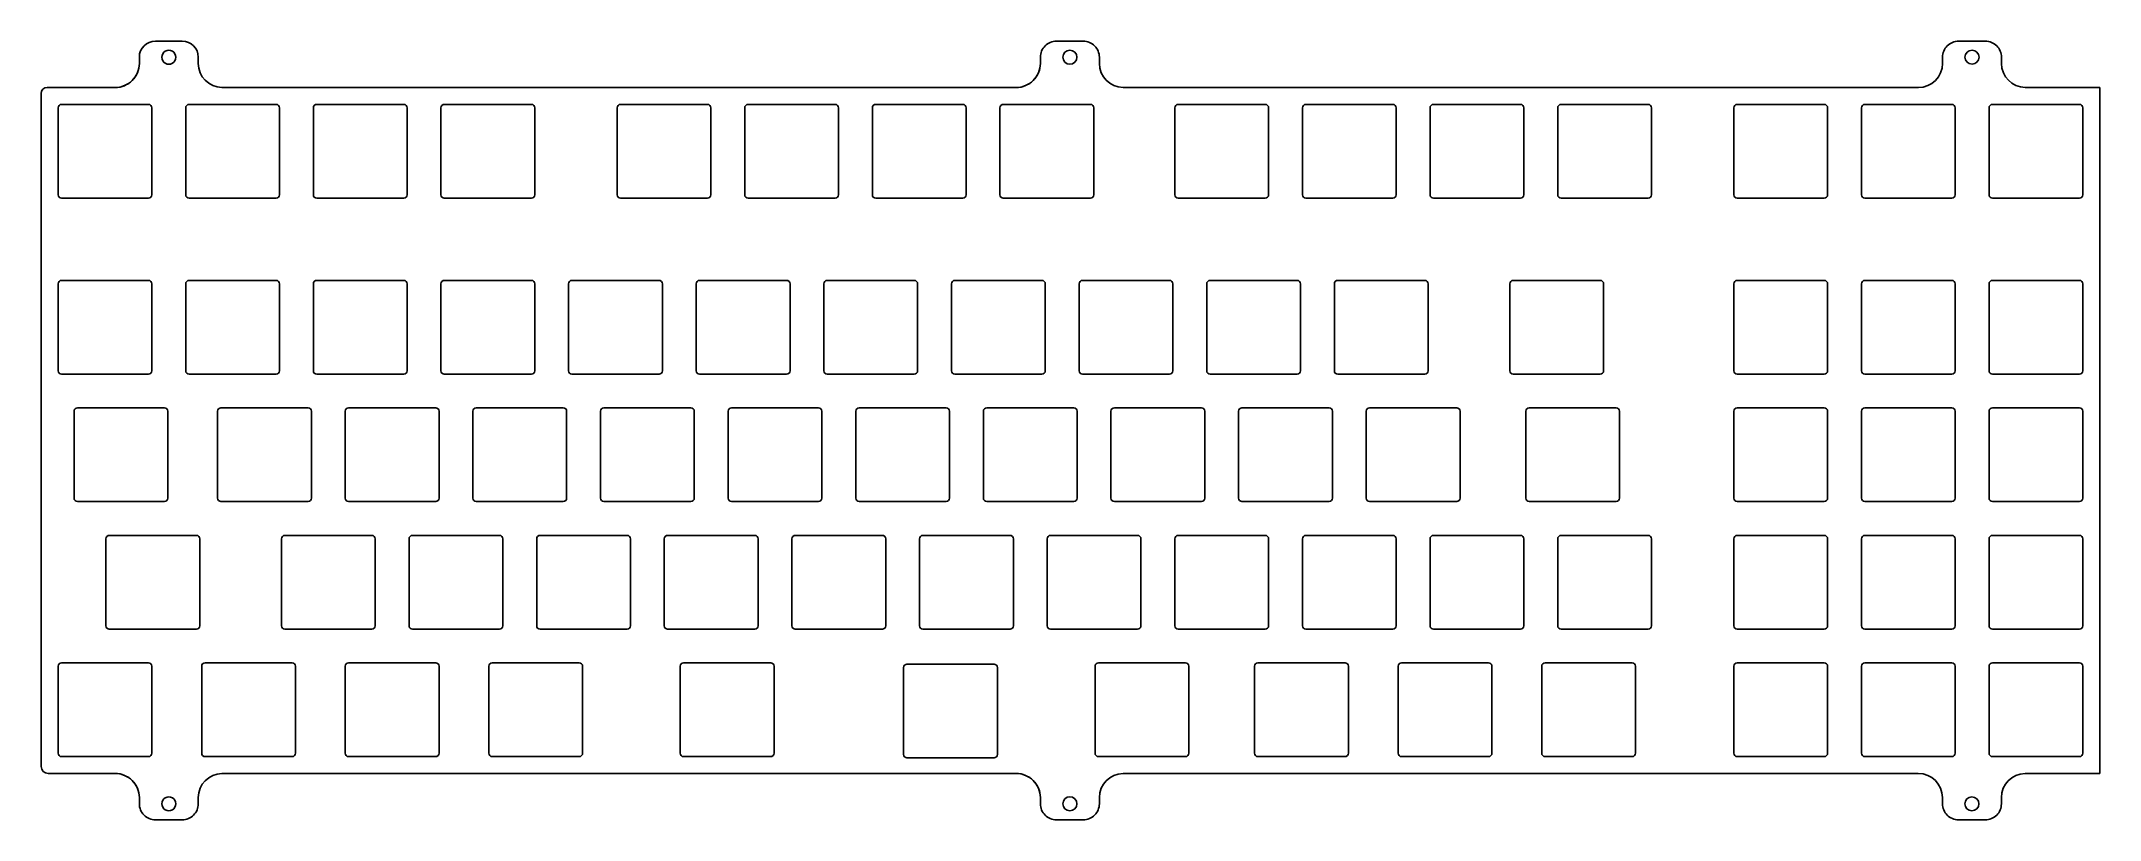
# Model space of a CAD drawing. Extents: x -186 to 122, y 147 to 264.
import ezdxf

# ---------------------------------------------------------------- set-up
doc = ezdxf.new("R2010")
doc.units = 0
doc.layers.add('Layer_1', color=7, linetype='CONTINUOUS')

msp = doc.modelspace()

# ---------------------------------------------------------------- linework, layer by layer
at = {"layer": 'Layer_1', "color": 7}
for p, q in [((-170.952303, 261.393747), (-170.952303, 260.468236)), ((-170.9523, 261.393735), (-170.9523, 260.468224)), ((-164.552305, 263.793779), (-168.55227, 263.793779)), ((-164.552301, 263.793767), (-168.552267, 263.793767)), ((-165.5023, 261.393791), (-165.5023, 261.393791)), ((-162.152272, 260.468236), (-162.152272, 261.393747)), ((-162.152269, 260.468224), (-162.152269, 261.393735)), ((-36.458594, 261.395289), (-36.458594, 260.46978)), ((-36.458584, 261.395279), (-36.458584, 260.46976)), ((-30.058592, 263.795336), (-34.058557, 263.795336)), ((-30.058592, 263.795326), (-34.058557, 263.795326)), ((-31.008591, 261.395339), (-31.008591, 261.395339)), ((-27.658565, 260.46978), (-27.658565, 261.395289)), ((-27.658555, 260.46976), (-27.658555, 261.395279)), ((98.200616, 261.395301), (98.200616, 260.469789)), ((98.200616, 261.395274), (98.200616, 260.469763)), ((104.600615, 263.795333), (100.600649, 263.795333)), ((104.600615, 263.795333), (100.600649, 263.795333)), ((103.650629, 261.395327), (103.650629, 261.395327)), ((107.000647, 260.469789), (107.000647, 261.395301)), ((107.000647, 260.469763), (107.000647, 261.395274)), ((-185.605, 155.441468), (-185.605, 255.974087)), ((-184.709797, 256.869291), (-177.066371, 256.869291)), ((-177.066371, 256.869291), (-174.55229, 256.869291)), ((-158.618036, 256.868807), (-156.002049, 256.869291)), ((-156.002049, 256.869291), (-41.044689, 256.869291)), ((-41.044689, 256.869291), (-40.058578, 256.869725)), ((-24.124329, 256.870325), (-22.125372, 256.869325)), ((-22.125372, 256.869325), (93.963003, 256.869325)), ((93.963003, 256.869325), (94.600623, 256.869714)), ((112.391155, 256.869291), (110.534841, 256.869291)), ((121.679315, 256.869291), (112.391155, 256.869291)), ((121.671113, 154.387484), (121.679315, 256.869291)), ((-183.080002, 253.845107), (-183.080002, 240.843499)), ((-182.579996, 254.345169), (-169.580028, 254.345169)), ((-169.080019, 253.845107), (-169.080019, 240.843499)), ((-164.030029, 253.845107), (-164.030029, 240.843499)), ((-163.53002, 254.345169), (-150.530025, 254.345169)), ((-150.029964, 253.845107), (-150.029964, 240.843499)), ((-144.980132, 253.845107), (-144.980132, 240.843499)), ((-144.480071, 254.345169), (-131.480049, 254.345169)), ((-130.979988, 253.845107), (-130.979988, 240.843499)), ((-125.930156, 253.845107), (-125.930156, 240.843499)), ((-125.430095, 254.345169), (-112.430073, 254.345169)), ((-111.930012, 253.845107), (-111.930012, 240.843499)), ((-99.64119, 253.845107), (-99.64119, 240.843499)), ((-99.141128, 254.345169), (-86.141107, 254.345169)), ((-85.641045, 253.845107), (-85.641045, 240.843499)), ((-80.591214, 253.845107), (-80.591214, 240.843499)), ((-80.091152, 254.345169), (-67.091131, 254.345169)), ((-66.591069, 253.845107), (-66.591069, 240.843499)), ((-61.541238, 253.845107), (-61.541238, 240.843499)), ((-61.041176, 254.345169), (-48.041155, 254.345169)), ((-47.541093, 253.845107), (-47.541093, 240.843499)), ((-42.491262, 253.845107), (-42.491262, 240.843499)), ((-41.9912, 254.345169), (-28.991179, 254.345169)), ((-28.491117, 253.845107), (-28.491117, 240.843499)), ((-16.392794, 253.845107), (-16.392794, 240.843499)), ((-15.892733, 254.345169), (-2.892711, 254.345169)), ((-2.39265, 253.845107), (-2.39265, 240.843499)), ((2.657182, 253.845107), (2.657182, 240.843499)), ((3.157243, 254.345169), (16.157265, 254.345169)), ((16.657326, 253.845107), (16.657326, 240.843499)), ((21.707158, 253.845107), (21.707158, 240.843499)), ((22.207219, 254.345169), (35.207241, 254.345169)), ((35.707302, 253.845107), (35.707302, 240.843499)), ((40.757134, 253.845107), (40.757134, 240.843499)), ((41.257195, 254.345169), (54.257217, 254.345169)), ((54.757278, 253.845107), (54.757278, 240.843499)), ((67.0461, 253.845107), (67.0461, 240.843499)), ((67.546162, 254.345169), (80.546977, 254.345169)), ((81.047039, 253.845107), (81.047039, 240.843499)), ((86.095283, 253.845107), (86.095283, 240.843499)), ((86.595345, 254.345169), (99.596953, 254.345169)), ((100.097015, 253.845107), (100.097015, 240.843499)), ((105.145259, 253.845107), (105.145259, 240.843499)), ((105.645321, 254.345169), (118.646929, 254.345169)), ((119.146991, 253.845107), (119.146991, 240.843499)), ((-182.579996, 240.343437), (-169.580028, 240.343437)), ((-163.53002, 240.343437), (-150.530025, 240.343437)), ((-144.480071, 240.343437), (-131.480049, 240.343437)), ((-125.430095, 240.343437), (-112.430073, 240.343437)), ((-99.141128, 240.343437), (-86.141107, 240.343437)), ((-80.091152, 240.343437), (-67.091131, 240.343437)), ((-61.041176, 240.343437), (-48.041155, 240.343437)), ((-41.9912, 240.343437), (-28.991179, 240.343437)), ((-15.892733, 240.343437), (-2.892711, 240.343437)), ((3.157243, 240.343437), (16.157265, 240.343437)), ((22.207219, 240.343437), (35.207241, 240.343437)), ((41.257195, 240.343437), (54.257217, 240.343437)), ((67.546162, 240.343437), (80.546977, 240.343437)), ((86.595345, 240.343437), (99.596953, 240.343437)), ((105.645321, 240.343437), (118.646929, 240.343437)), ((-183.080002, 227.55614), (-183.080002, 214.554532)), ((-182.579996, 228.056202), (-169.580028, 228.056202)), ((-169.080019, 227.55614), (-169.080019, 214.554532)), ((-164.030029, 227.55614), (-164.030029, 214.554532)), ((-163.53002, 228.056202), (-150.530025, 228.056202)), ((-150.029964, 227.55614), (-150.029964, 214.554532)), ((-144.980132, 227.55614), (-144.980132, 214.554532)), ((-144.480071, 228.056202), (-131.480049, 228.056202)), ((-130.979988, 227.55614), (-130.979988, 214.554532)), ((-125.930156, 227.55614), (-125.930156, 214.554532)), ((-125.430095, 228.056202), (-112.430073, 228.056202)), ((-111.930012, 227.55614), (-111.930012, 214.554532)), ((-106.88018, 227.55614), (-106.88018, 214.554532)), ((-106.380119, 228.056202), (-93.380097, 228.056202)), ((-92.880036, 227.55614), (-92.880036, 214.554532)), ((-87.830204, 227.55614), (-87.830204, 214.554532)), ((-87.330143, 228.056202), (-74.330121, 228.056202)), ((-73.83006, 227.55614), (-73.83006, 214.554532)), ((-68.780228, 227.55614), (-68.780228, 214.554532)), ((-68.280167, 228.056202), (-55.280145, 228.056202)), ((-54.780084, 227.55614), (-54.780084, 214.554532)), ((-49.730252, 227.55614), (-49.730252, 214.554532)), ((-49.230191, 228.056202), (-36.230169, 228.056202)), ((-35.730108, 227.55614), (-35.730108, 214.554532)), ((-30.680276, 227.55614), (-30.680276, 214.554532)), ((-30.180215, 228.056202), (-17.180193, 228.056202)), ((-16.680132, 227.55614), (-16.680132, 214.554532)), ((-11.6303, 227.55614), (-11.6303, 214.554532)), ((-11.130239, 228.056202), (1.869783, 228.056202)), ((2.369844, 227.55614), (2.369844, 214.554532)), ((7.419676, 227.55614), (7.419676, 214.554532)), ((7.919737, 228.056202), (20.919759, 228.056202)), ((21.41982, 227.55614), (21.41982, 214.554532)), ((33.613393, 227.55614), (33.613393, 214.554532)), ((34.113454, 228.056202), (47.113476, 228.056202)), ((47.613537, 227.55614), (47.613537, 214.554532)), ((67.0461, 227.55614), (67.0461, 214.554532)), ((67.546162, 228.056202), (80.546977, 228.056202)), ((81.047039, 227.55614), (81.047039, 214.554532)), ((86.095283, 227.55614), (86.095283, 214.554532)), ((86.595345, 228.056202), (99.596953, 228.056202)), ((100.097015, 227.55614), (100.097015, 214.554532)), ((105.145259, 227.55614), (105.145259, 214.554532)), ((105.645321, 228.056202), (118.646929, 228.056202)), ((119.146991, 227.55614), (119.146991, 214.554532)), ((-182.579996, 214.05447), (-169.580028, 214.05447)), ((-163.53002, 214.05447), (-150.530025, 214.05447)), ((-144.480071, 214.05447), (-131.480049, 214.05447)), ((-125.430095, 214.05447), (-112.430073, 214.05447)), ((-106.380119, 214.05447), (-93.380097, 214.05447)), ((-87.330143, 214.05447), (-74.330121, 214.05447)), ((-68.280167, 214.05447), (-55.280145, 214.05447)), ((-49.230191, 214.05447), (-36.230169, 214.05447)), ((-30.180215, 214.05447), (-17.180193, 214.05447)), ((-11.130239, 214.05447), (1.869783, 214.05447)), ((7.919737, 214.05447), (20.919759, 214.05447)), ((34.113454, 214.05447), (47.113476, 214.05447)), ((67.546162, 214.05447), (80.546977, 214.05447)), ((86.595345, 214.05447), (99.596953, 214.05447)), ((105.645321, 214.05447), (118.646929, 214.05447)), ((-180.198749, 209.006226), (-167.198781, 209.006226)), ((-158.767553, 209.006226), (-145.767531, 209.006226)), ((-139.717577, 209.006226), (-126.717555, 209.006226)), ((-120.667601, 209.006226), (-107.667579, 209.006226)), ((-101.617625, 209.006226), (-88.617603, 209.006226)), ((-82.567649, 209.006226), (-69.567627, 209.006226)), ((-63.517673, 209.006226), (-50.517651, 209.006226)), ((-44.467697, 209.006226), (-31.467675, 209.006226)), ((-25.417721, 209.006226), (-12.417699, 209.006226)), ((-6.367745, 209.006226), (6.632277, 209.006226)), ((12.682231, 209.006226), (25.682253, 209.006226)), ((36.494701, 209.006226), (49.494723, 209.006226)), ((67.546162, 209.006226), (80.546977, 209.006226)), ((86.595345, 209.006226), (99.596953, 209.006226)), ((105.645321, 209.006226), (118.646929, 209.006226)), ((-180.698758, 208.506164), (-180.698758, 195.504556)), ((-166.698772, 208.506164), (-166.698772, 195.504556)), ((-159.267535, 208.506164), (-159.267535, 195.504556)), ((-145.26747, 208.506164), (-145.26747, 195.504556)), ((-140.217638, 208.506164), (-140.217638, 195.504556)), ((-126.217494, 208.506164), (-126.217494, 195.504556)), ((-121.167662, 208.506164), (-121.167662, 195.504556)), ((-107.167518, 208.506164), (-107.167518, 195.504556)), ((-102.117686, 208.506164), (-102.117686, 195.504556)), ((-88.117542, 208.506164), (-88.117542, 195.504556)), ((-83.06771, 208.506164), (-83.06771, 195.504556)), ((-69.067566, 208.506164), (-69.067566, 195.504556)), ((-64.017734, 208.506164), (-64.017734, 195.504556)), ((-50.01759, 208.506164), (-50.01759, 195.504556)), ((-44.967758, 208.506164), (-44.967758, 195.504556)), ((-30.967614, 208.506164), (-30.967614, 195.504556)), ((-25.917782, 208.506164), (-25.917782, 195.504556)), ((-11.917638, 208.506164), (-11.917638, 195.504556)), ((-6.867806, 208.506164), (-6.867806, 195.504556)), ((7.132338, 208.506164), (7.132338, 195.504556)), ((12.18217, 208.506164), (12.18217, 195.504556)), ((26.182314, 208.506164), (26.182314, 195.504556)), ((35.99464, 208.506164), (35.99464, 195.504556)), ((49.994784, 208.506164), (49.994784, 195.504556)), ((67.0461, 208.506164), (67.0461, 195.504556)), ((81.047039, 208.506164), (81.047039, 195.504556)), ((86.095283, 208.506164), (86.095283, 195.504556)), ((100.097015, 208.506164), (100.097015, 195.504556)), ((105.145259, 208.506164), (105.145259, 195.504556)), ((119.146991, 208.506164), (119.146991, 195.504556)), ((-180.198749, 195.004494), (-167.198781, 195.004494)), ((-158.767553, 195.004494), (-145.767531, 195.004494)), ((-139.717577, 195.004494), (-126.717555, 195.004494)), ((-120.667601, 195.004494), (-107.667579, 195.004494)), ((-101.617625, 195.004494), (-88.617603, 195.004494)), ((-82.567649, 195.004494), (-69.567627, 195.004494)), ((-63.517673, 195.004494), (-50.517651, 195.004494)), ((-44.467697, 195.004494), (-31.467675, 195.004494)), ((-25.417721, 195.004494), (-12.417699, 195.004494)), ((-6.367745, 195.004494), (6.632277, 195.004494)), ((12.682231, 195.004494), (25.682253, 195.004494)), ((36.494701, 195.004494), (49.494723, 195.004494)), ((67.546162, 195.004494), (80.546977, 195.004494)), ((86.595345, 195.004494), (99.596953, 195.004494)), ((105.645321, 195.004494), (118.646929, 195.004494)), ((-175.936264, 189.456188), (-175.936264, 176.45458)), ((-175.436255, 189.95625), (-162.436287, 189.95625)), ((-161.936278, 189.456188), (-161.936278, 176.45458)), ((-149.742626, 189.456188), (-149.742626, 176.45458)), ((-149.242565, 189.95625), (-136.242543, 189.95625)), ((-135.742482, 189.456188), (-135.742482, 176.45458)), ((-130.69265, 189.456188), (-130.69265, 176.45458)), ((-130.192589, 189.95625), (-117.192567, 189.95625)), ((-116.692506, 189.456188), (-116.692506, 176.45458)), ((-111.642674, 189.456188), (-111.642674, 176.45458)), ((-111.142613, 189.95625), (-98.142591, 189.95625)), ((-97.64253, 189.456188), (-97.64253, 176.45458)), ((-92.592698, 189.456188), (-92.592698, 176.45458)), ((-92.092637, 189.95625), (-79.092615, 189.95625)), ((-78.592554, 189.456188), (-78.592554, 176.45458)), ((-73.542722, 189.456188), (-73.542722, 176.45458)), ((-73.042661, 189.95625), (-60.042639, 189.95625)), ((-59.542578, 189.456188), (-59.542578, 176.45458)), ((-54.492746, 189.456188), (-54.492746, 176.45458)), ((-53.992685, 189.95625), (-40.992663, 189.95625)), ((-40.492602, 189.456188), (-40.492602, 176.45458)), ((-35.44277, 189.456188), (-35.44277, 176.45458)), ((-34.942709, 189.95625), (-21.942687, 189.95625)), ((-21.442626, 189.456188), (-21.442626, 176.45458)), ((-16.392794, 189.456188), (-16.392794, 176.45458)), ((-15.892733, 189.95625), (-2.892711, 189.95625)), ((-2.39265, 189.456188), (-2.39265, 176.45458)), ((2.657182, 189.456188), (2.657182, 176.45458)), ((3.157243, 189.95625), (16.157265, 189.95625)), ((16.657326, 189.456188), (16.657326, 176.45458)), ((21.707158, 189.456188), (21.707158, 176.45458)), ((22.207219, 189.95625), (35.207241, 189.95625)), ((35.707302, 189.456188), (35.707302, 176.45458)), ((40.757134, 189.456188), (40.757134, 176.45458)), ((41.257195, 189.95625), (54.257217, 189.95625)), ((54.757278, 189.456188), (54.757278, 176.45458)), ((67.0461, 189.456188), (67.0461, 176.45458)), ((67.546162, 189.95625), (80.546977, 189.95625)), ((81.047039, 189.456188), (81.047039, 176.45458)), ((86.095283, 189.456188), (86.095283, 176.45458)), ((86.595345, 189.95625), (99.596953, 189.95625)), ((100.097015, 189.456188), (100.097015, 176.45458)), ((105.145259, 189.456188), (105.145259, 176.45458)), ((105.645321, 189.95625), (118.646929, 189.95625)), ((119.146991, 189.456188), (119.146991, 176.45458)), ((-175.436255, 175.954518), (-162.436287, 175.954518)), ((-149.242565, 175.954518), (-136.242543, 175.954518)), ((-130.192589, 175.954518), (-117.192567, 175.954518)), ((-111.142613, 175.954518), (-98.142591, 175.954518)), ((-92.092637, 175.954518), (-79.092615, 175.954518)), ((-73.042661, 175.954518), (-60.042639, 175.954518)), ((-53.992685, 175.954518), (-40.992663, 175.954518)), ((-34.942709, 175.954518), (-21.942687, 175.954518)), ((-15.892733, 175.954518), (-2.892711, 175.954518)), ((3.157243, 175.954518), (16.157265, 175.954518)), ((22.207219, 175.954518), (35.207241, 175.954518)), ((41.257195, 175.954518), (54.257217, 175.954518)), ((67.546162, 175.954518), (80.546977, 175.954518)), ((86.595345, 175.954518), (99.596953, 175.954518)), ((105.645321, 175.954518), (118.646929, 175.954518)), ((-183.080002, 170.406212), (-183.080002, 157.404604)), ((-182.579996, 170.906274), (-169.580028, 170.906274)), ((-169.080019, 170.406212), (-169.080019, 157.404604)), ((-161.648782, 170.406212), (-161.648782, 157.404604)), ((-161.148773, 170.906274), (-148.148778, 170.906274)), ((-147.648717, 170.406212), (-147.648717, 157.404604)), ((-140.217638, 170.406212), (-140.217638, 157.404604)), ((-139.717577, 170.906274), (-126.717555, 170.906274)), ((-126.217494, 170.406212), (-126.217494, 157.404604)), ((-118.786415, 170.406212), (-118.786415, 157.404604)), ((-118.286354, 170.906274), (-105.286332, 170.906274)), ((-104.786271, 170.406212), (-104.786271, 157.404604)), ((-90.211451, 170.406212), (-90.211451, 157.404604)), ((-89.71139, 170.906274), (-76.711368, 170.906274)), ((-76.211307, 170.406212), (-76.211307, 157.404604)), ((-56.873993, 170.215713), (-56.873993, 157.214104)), ((-56.373932, 170.715774), (-43.37391, 170.715774)), ((-42.873849, 170.215713), (-42.873849, 157.214104)), ((-28.299029, 170.406212), (-28.299029, 157.404604)), ((-27.798968, 170.906274), (-14.798946, 170.906274)), ((-14.298885, 170.406212), (-14.298885, 157.404604)), ((-4.486559, 170.406212), (-4.486559, 157.404604)), ((-3.986498, 170.906274), (9.013524, 170.906274)), ((9.513585, 170.406212), (9.513585, 157.404604)), ((16.944664, 170.406212), (16.944664, 157.404604)), ((17.444725, 170.906274), (30.444747, 170.906274)), ((30.944808, 170.406212), (30.944808, 157.404604)), ((38.375887, 170.406212), (38.375887, 157.404604)), ((38.875948, 170.906274), (51.87597, 170.906274)), ((52.376031, 170.406212), (52.376031, 157.404604)), ((67.0461, 170.406212), (67.0461, 157.404604)), ((67.546162, 170.906274), (80.546977, 170.906274)), ((81.047039, 170.406212), (81.047039, 157.404604)), ((86.095283, 170.406212), (86.095283, 157.404604)), ((86.595345, 170.906274), (99.596953, 170.906274)), ((100.097015, 170.406212), (100.097015, 157.404604)), ((105.145259, 170.406212), (105.145259, 157.404604)), ((105.645321, 170.906274), (118.646929, 170.906274)), ((119.146991, 170.406212), (119.146991, 157.404604)), ((-182.579996, 156.904542), (-169.580028, 156.904542)), ((-161.148773, 156.904542), (-148.148778, 156.904542)), ((-139.717577, 156.904542), (-126.717555, 156.904542)), ((-118.286354, 156.904542), (-105.286332, 156.904542)), ((-89.71139, 156.904542), (-76.711368, 156.904542)), ((-27.798968, 156.904542), (-14.798946, 156.904542)), ((-3.986498, 156.904542), (9.013524, 156.904542)), ((17.444725, 156.904542), (30.444747, 156.904542)), ((38.875948, 156.904542), (51.87597, 156.904542)), ((67.546162, 156.904542), (80.546977, 156.904542)), ((86.595345, 156.904542), (99.596953, 156.904542)), ((105.645321, 156.904542), (118.646929, 156.904542)), ((-176.358405, 154.38349), (-184.547153, 154.38361)), ((-174.55229, 154.38149), (-176.358405, 154.38349)), ((-158.618036, 154.38089), (-156.382388, 154.38389)), ((-156.382388, 154.38389), (-40.997918, 154.38189)), ((-56.373932, 156.714042), (-43.37391, 156.714042)), ((-40.997918, 154.38189), (-40.058578, 154.38171)), ((-24.124319, 154.3809), (94.587523, 154.381)), ((110.521797, 154.380394), (110.865623, 154.380394)), ((110.865623, 154.380394), (111.937845, 154.380341)), ((111.937845, 154.380341), (121.671113, 154.387484)), ((-170.952303, 149.855925), (-170.952303, 150.781434)), ((-170.9523, 149.855935), (-170.9523, 150.781454)), ((-162.152272, 150.781434), (-162.152272, 149.855925)), ((-162.152269, 150.781454), (-162.152269, 149.855935)), ((-36.458594, 149.855925), (-36.458594, 150.781434)), ((-36.458584, 149.855935), (-36.458584, 150.781454)), ((-27.658565, 150.781434), (-27.658565, 149.855925)), ((-27.658555, 150.781454), (-27.658555, 149.855935)), ((98.18752, 149.855416), (98.18752, 150.780953)), ((98.18752, 149.855416), (98.18752, 150.780927)), ((106.98755, 150.780953), (106.98755, 149.855416)), ((106.98755, 150.780927), (106.98755, 149.855416)), ((-165.5023, 149.855875), (-165.5023, 149.855875)), ((-31.008591, 149.855875), (-31.008591, 149.855875)), ((103.637532, 149.855363), (103.637532, 149.855363)), ((-164.552305, 147.455878), (-168.55227, 147.455878)), ((-164.552301, 147.455888), (-168.552267, 147.455888)), ((-30.058592, 147.455888), (-34.058557, 147.455888)), ((-30.058592, 147.455878), (-34.058557, 147.455878)), ((104.587518, 147.455383), (100.587552, 147.455383)), ((104.587518, 147.455357), (100.587552, 147.455357))]:
    msp.add_line(p, q, dxfattribs=at)
for points in [[(-168.552299, 263.793798), (-169.877779, 263.793798), (-170.952294, 262.719284), (-170.952295, 261.393803)], [(-168.552296, 263.793786), (-169.877776, 263.793786), (-170.952291, 262.719272), (-170.952292, 261.393791)], [(-167.077298, 262.303117), (-167.402169, 262.115553), (-167.602298, 261.76892), (-167.602298, 261.393791)], [(-167.602298, 261.393791), (-167.602298, 261.018663), (-167.402169, 260.672029), (-167.077298, 260.484465)], [(-166.027299, 262.303117), (-166.35217, 262.490681), (-166.752427, 262.490681), (-167.077298, 262.303117)], [(-165.5023, 261.393791), (-165.5023, 261.76892), (-165.702428, 262.115553), (-166.027299, 262.303117)], [(-166.027299, 260.484465), (-165.702428, 260.672029), (-165.5023, 261.018663), (-165.5023, 261.393791)], [(-162.152307, 261.393803), (-162.152308, 262.719284), (-163.226823, 263.793799), (-164.552305, 263.793798)], [(-162.152303, 261.393791), (-162.152304, 262.719272), (-163.226819, 263.793787), (-164.552301, 263.793786)], [(-35.755644, 263.09241), (-36.205732, 262.642321), (-36.458586, 262.03187), (-36.458584, 261.395349)], [(-35.755644, 263.0924), (-36.205732, 262.642311), (-36.458586, 262.03186), (-36.458584, 261.395339)], [(-34.058587, 263.795356), (-34.695107, 263.795356), (-35.305557, 263.542499), (-35.755644, 263.09241)], [(-34.058587, 263.795346), (-34.695107, 263.795346), (-35.305557, 263.542489), (-35.755644, 263.0924)], [(-32.058589, 262.444314), (-32.638088, 262.444314), (-33.108022, 261.974837), (-33.108588, 261.395339)], [(-33.108588, 261.395339), (-33.108022, 260.815841), (-32.638088, 260.346365), (-32.058589, 260.346365)], [(-31.008591, 261.395339), (-31.009156, 261.974837), (-31.479091, 262.444314), (-32.058589, 262.444314)], [(-32.058589, 260.346365), (-31.479091, 260.346365), (-31.009156, 260.815841), (-31.008591, 261.395339)], [(-28.361534, 263.09241), (-28.811621, 263.542499), (-29.422071, 263.795356), (-30.058592, 263.795356)], [(-28.361534, 263.0924), (-28.811621, 263.542489), (-29.422071, 263.795346), (-30.058592, 263.795346)], [(-27.658595, 261.395349), (-27.658592, 262.03187), (-27.911447, 262.642321), (-28.361534, 263.09241)], [(-27.658595, 261.395339), (-27.658592, 262.03186), (-27.911447, 262.642311), (-28.361534, 263.0924)], [(98.903559, 263.092417), (98.45347, 262.642328), (98.200614, 262.031875), (98.200616, 261.395353)], [(98.903559, 263.09239), (98.45347, 262.642301), (98.200614, 262.031849), (98.200616, 261.395327)], [(100.600622, 263.795359), (99.9641, 263.795362), (99.353648, 263.542506), (98.903559, 263.092417)], [(100.600622, 263.795333), (99.9641, 263.795335), (99.353648, 263.542479), (98.903559, 263.09239)], [(102.600632, 262.443516), (102.02144, 262.443516), (101.551633, 261.974518), (101.550634, 261.395327)], [(101.550634, 261.395327), (101.551633, 260.816136), (102.02144, 260.347138), (102.600632, 260.347138)], [(103.650629, 261.395327), (103.649631, 261.974518), (103.179823, 262.443516), (102.600632, 262.443516)], [(102.600632, 260.347138), (103.179823, 260.347138), (103.649631, 260.816136), (103.650629, 261.395327)], [(106.297678, 263.092417), (105.847589, 263.542506), (105.237136, 263.795362), (104.600615, 263.795359)], [(106.297678, 263.09239), (105.847589, 263.542479), (105.237136, 263.795335), (104.600615, 263.795333)], [(107.000621, 261.395353), (107.000623, 262.031875), (106.747767, 262.642328), (106.297678, 263.092417)], [(107.000621, 261.395327), (107.000623, 262.031849), (106.747767, 262.642301), (106.297678, 263.09239)], [(-174.55229, 256.869291), (-172.564068, 256.869291), (-170.952295, 258.481051), (-170.952295, 260.469286)], [(-172.006706, 257.922608), (-171.331576, 258.597738), (-170.952292, 259.513411), (-170.952292, 260.468189)], [(-167.077298, 260.484465), (-166.752427, 260.296901), (-166.35217, 260.296901), (-166.027299, 260.484465)], [(-162.152307, 260.468201), (-162.152307, 258.5056), (-160.580311, 256.904638), (-158.618036, 256.868807)], [(-162.152303, 260.468189), (-162.152302, 258.505587), (-160.580307, 256.904626), (-158.618032, 256.868795)], [(-40.058578, 256.869725), (-38.070348, 256.869725), (-36.458574, 258.48151), (-36.458584, 260.46974)], [(-37.51299, 257.924137), (-36.83786, 258.599272), (-36.458578, 259.514949), (-36.458584, 260.46973)], [(-27.658595, 260.46973), (-27.658606, 258.507118), (-26.086604, 256.906143), (-24.124319, 256.870315)], [(-27.658595, 260.46974), (-27.658605, 258.507132), (-26.086607, 256.906159), (-24.124329, 256.870325)], [(94.600623, 256.869714), (96.58885, 256.869714), (98.200628, 258.481503), (98.200618, 260.469736)], [(110.534841, 256.869291), (108.572561, 256.905115), (107.000568, 258.506107), (107.000568, 260.468704)], [(-185.605, 255.974087), (-185.605, 256.468494), (-185.204204, 256.869291), (-184.709797, 256.869291)], [(-174.552287, 256.868194), (-173.597509, 256.868194), (-172.681836, 257.247478), (-172.006706, 257.922608)], [(-40.058575, 256.869715), (-39.103794, 256.869716), (-38.188119, 257.249003), (-37.51299, 257.924137)], [(-182.93356, 254.197925), (-183.027328, 254.104155), (-183.080006, 253.976976), (-183.080003, 253.844366)], [(-182.580004, 254.344375), (-182.712614, 254.344375), (-182.839792, 254.291696), (-182.93356, 254.197925)], [(-169.226464, 254.197925), (-169.320232, 254.291696), (-169.44741, 254.344375), (-169.58002, 254.344375)], [(-169.080021, 253.844366), (-169.080018, 253.976976), (-169.132696, 254.104155), (-169.226464, 254.197925)], [(-163.883584, 254.197925), (-163.977352, 254.104155), (-164.03003, 253.976976), (-164.030027, 253.844366)], [(-163.530028, 254.344375), (-163.662638, 254.344375), (-163.789816, 254.291696), (-163.883584, 254.197925)], [(-150.176488, 254.197925), (-150.270256, 254.291695), (-150.397434, 254.344375), (-150.530044, 254.344375)], [(-150.030046, 253.844366), (-150.030043, 253.976976), (-150.08272, 254.104155), (-150.176488, 254.197925)], [(-144.833608, 254.197925), (-144.927376, 254.104155), (-144.980053, 253.976976), (-144.98005, 253.844366)], [(-144.480052, 254.344375), (-144.612662, 254.344375), (-144.73984, 254.291695), (-144.833608, 254.197925)], [(-131.126512, 254.197925), (-131.22028, 254.291695), (-131.347458, 254.344375), (-131.480068, 254.344375)], [(-130.98007, 253.844366), (-130.980067, 253.976976), (-131.032744, 254.104155), (-131.126512, 254.197925)], [(-125.783632, 254.197925), (-125.8774, 254.104155), (-125.930077, 253.976976), (-125.930074, 253.844366)], [(-125.430076, 254.344375), (-125.562686, 254.344375), (-125.689864, 254.291695), (-125.783632, 254.197925)], [(-112.076536, 254.197925), (-112.170304, 254.291695), (-112.297482, 254.344375), (-112.430092, 254.344375)], [(-111.930094, 253.844366), (-111.930091, 253.976976), (-111.982768, 254.104155), (-112.076536, 254.197925)], [(-99.494665, 254.197925), (-99.588433, 254.104155), (-99.64111, 253.976976), (-99.641108, 253.844366)], [(-99.141109, 254.344375), (-99.273719, 254.344375), (-99.400897, 254.291695), (-99.494665, 254.197925)], [(-85.787569, 254.197925), (-85.881338, 254.291695), (-86.008516, 254.344375), (-86.141125, 254.344375)], [(-85.641127, 253.844366), (-85.641124, 253.976976), (-85.693801, 254.104155), (-85.787569, 254.197925)], [(-80.444689, 254.197925), (-80.538457, 254.104155), (-80.591134, 253.976976), (-80.591132, 253.844366)], [(-80.091133, 254.344375), (-80.223743, 254.344375), (-80.350921, 254.291695), (-80.444689, 254.197925)], [(-66.737593, 254.197925), (-66.831362, 254.291695), (-66.95854, 254.344375), (-67.091149, 254.344375)], [(-66.591151, 253.844366), (-66.591148, 253.976976), (-66.643825, 254.104155), (-66.737593, 254.197925)], [(-61.394713, 254.197925), (-61.488481, 254.104155), (-61.541158, 253.976976), (-61.541156, 253.844366)], [(-61.041157, 254.344375), (-61.173767, 254.344375), (-61.300945, 254.291695), (-61.394713, 254.197925)], [(-47.687617, 254.197925), (-47.781386, 254.291695), (-47.908564, 254.344375), (-48.041173, 254.344375)], [(-47.541175, 253.844366), (-47.541172, 253.976976), (-47.593849, 254.104155), (-47.687617, 254.197925)], [(-42.344737, 254.197925), (-42.438505, 254.104155), (-42.491182, 253.976976), (-42.49118, 253.844366)], [(-41.991181, 254.344375), (-42.123791, 254.344375), (-42.250969, 254.291695), (-42.344737, 254.197925)], [(-28.637641, 254.197925), (-28.73141, 254.291695), (-28.858588, 254.344375), (-28.991197, 254.344375)], [(-28.491199, 253.844366), (-28.491196, 253.976976), (-28.543873, 254.104155), (-28.637641, 254.197925)], [(-16.24627, 254.197925), (-16.340038, 254.104155), (-16.392715, 253.976976), (-16.392712, 253.844366)], [(-15.892714, 254.344375), (-16.025324, 254.344375), (-16.152502, 254.291695), (-16.24627, 254.197925)], [(-2.539174, 254.197925), (-2.632942, 254.291695), (-2.76012, 254.344375), (-2.89273, 254.344375)], [(-2.392732, 253.844366), (-2.392729, 253.976976), (-2.445406, 254.104155), (-2.539174, 254.197925)], [(2.803706, 254.197925), (2.709938, 254.104155), (2.657261, 253.976976), (2.657264, 253.844366)], [(3.157262, 254.344375), (3.024652, 254.344375), (2.897474, 254.291695), (2.803706, 254.197925)], [(16.510802, 254.197925), (16.417034, 254.291695), (16.289856, 254.344375), (16.157246, 254.344375)], [(16.657244, 253.844366), (16.657247, 253.976976), (16.60457, 254.104155), (16.510802, 254.197925)], [(21.853682, 254.197925), (21.759914, 254.104155), (21.707237, 253.976976), (21.70724, 253.844366)], [(22.207238, 254.344375), (22.074628, 254.344375), (21.94745, 254.291695), (21.853682, 254.197925)], [(35.560778, 254.197925), (35.46701, 254.291695), (35.339832, 254.344375), (35.207222, 254.344375)], [(35.70722, 253.844366), (35.707223, 253.976976), (35.654546, 254.104155), (35.560778, 254.197925)], [(40.903658, 254.197925), (40.80989, 254.104155), (40.757213, 253.976976), (40.757216, 253.844366)], [(41.257214, 254.344375), (41.124604, 254.344375), (40.997426, 254.291695), (40.903658, 254.197925)], [(54.610754, 254.197925), (54.516986, 254.291695), (54.389808, 254.344375), (54.257198, 254.344375)], [(54.757196, 253.844366), (54.757199, 253.976976), (54.704522, 254.104155), (54.610754, 254.197925)], [(67.192625, 254.197925), (67.098857, 254.104155), (67.04618, 253.976976), (67.046182, 253.844366)], [(67.546181, 254.344375), (67.413571, 254.344375), (67.286393, 254.291695), (67.192625, 254.197925)], [(80.899719, 254.197929), (80.805949, 254.291699), (80.678768, 254.344378), (80.546157, 254.344375)], [(81.046166, 253.844366), (81.046168, 253.976978), (80.99349, 254.104158), (80.899719, 254.197929)], [(86.242602, 254.197929), (86.148832, 254.104158), (86.096153, 253.976978), (86.096156, 253.844366)], [(86.596165, 254.344375), (86.463553, 254.344378), (86.336373, 254.291699), (86.242602, 254.197929)], [(99.949695, 254.197929), (99.855925, 254.291699), (99.728744, 254.344378), (99.596133, 254.344375)], [(100.096142, 253.844366), (100.096144, 253.976978), (100.043466, 254.104158), (99.949695, 254.197929)], [(105.292578, 254.197929), (105.198808, 254.104158), (105.146129, 253.976978), (105.146132, 253.844366)], [(105.646141, 254.344375), (105.513529, 254.344378), (105.386349, 254.291699), (105.292578, 254.197929)], [(118.999671, 254.197929), (118.905901, 254.291699), (118.77872, 254.344378), (118.646109, 254.344375)], [(119.146118, 253.844366), (119.14612, 253.976978), (119.093442, 254.104158), (118.999671, 254.197929)], [(-183.080003, 240.844398), (-183.080006, 240.711788), (-183.027328, 240.584609), (-182.93356, 240.490839)], [(-182.93356, 240.490839), (-182.839792, 240.397069), (-182.712614, 240.344389), (-182.580004, 240.344389)], [(-169.58002, 240.344389), (-169.44741, 240.344389), (-169.320232, 240.397069), (-169.226464, 240.490839)], [(-169.226464, 240.490839), (-169.132696, 240.584609), (-169.080018, 240.711788), (-169.080021, 240.844398)], [(-164.030027, 240.844398), (-164.03003, 240.711788), (-163.977352, 240.584609), (-163.883584, 240.490839)], [(-163.883584, 240.490839), (-163.789816, 240.397069), (-163.662638, 240.344389), (-163.530028, 240.344389)], [(-150.530044, 240.344389), (-150.397434, 240.344389), (-150.270256, 240.397069), (-150.176488, 240.490839)], [(-150.176488, 240.490839), (-150.08272, 240.584609), (-150.030043, 240.711789), (-150.030046, 240.844398)], [(-144.98005, 240.844398), (-144.980053, 240.711789), (-144.927376, 240.584609), (-144.833608, 240.490839)], [(-144.833608, 240.490839), (-144.73984, 240.397069), (-144.612662, 240.344389), (-144.480052, 240.344389)], [(-131.480068, 240.344389), (-131.347458, 240.344389), (-131.22028, 240.397069), (-131.126512, 240.490839)], [(-131.126512, 240.490839), (-131.032744, 240.584609), (-130.980067, 240.711789), (-130.98007, 240.844398)], [(-125.930074, 240.844398), (-125.930077, 240.711789), (-125.8774, 240.584609), (-125.783632, 240.490839)], [(-125.783632, 240.490839), (-125.689864, 240.397069), (-125.562686, 240.344389), (-125.430076, 240.344389)], [(-112.430092, 240.344389), (-112.297482, 240.344389), (-112.170304, 240.397069), (-112.076536, 240.490839)], [(-112.076536, 240.490839), (-111.982768, 240.584609), (-111.930091, 240.711789), (-111.930094, 240.844398)], [(-99.641108, 240.844398), (-99.64111, 240.711789), (-99.588433, 240.584609), (-99.494665, 240.490839)], [(-99.494665, 240.490839), (-99.400897, 240.397069), (-99.273719, 240.344389), (-99.141109, 240.344389)], [(-86.141125, 240.344389), (-86.008516, 240.344389), (-85.881338, 240.397069), (-85.787569, 240.490839)], [(-85.787569, 240.490839), (-85.693801, 240.584609), (-85.641124, 240.711789), (-85.641127, 240.844398)], [(-80.591132, 240.844398), (-80.591134, 240.711789), (-80.538457, 240.584609), (-80.444689, 240.490839)], [(-80.444689, 240.490839), (-80.350921, 240.397069), (-80.223743, 240.344389), (-80.091133, 240.344389)], [(-67.091149, 240.344389), (-66.95854, 240.344389), (-66.831362, 240.397069), (-66.737593, 240.490839)], [(-66.737593, 240.490839), (-66.643825, 240.584609), (-66.591148, 240.711789), (-66.591151, 240.844398)], [(-61.541156, 240.844398), (-61.541158, 240.711789), (-61.488481, 240.584609), (-61.394713, 240.490839)], [(-61.394713, 240.490839), (-61.300945, 240.397069), (-61.173767, 240.344389), (-61.041157, 240.344389)], [(-48.041173, 240.344389), (-47.908564, 240.344389), (-47.781386, 240.397069), (-47.687617, 240.490839)], [(-47.687617, 240.490839), (-47.593849, 240.584609), (-47.541172, 240.711789), (-47.541175, 240.844398)], [(-42.49118, 240.844398), (-42.491182, 240.711789), (-42.438505, 240.584609), (-42.344737, 240.490839)], [(-42.344737, 240.490839), (-42.250969, 240.397069), (-42.123791, 240.344389), (-41.991181, 240.344389)], [(-28.991197, 240.344389), (-28.858588, 240.344389), (-28.73141, 240.397069), (-28.637641, 240.490839)], [(-28.637641, 240.490839), (-28.543873, 240.584609), (-28.491196, 240.711789), (-28.491199, 240.844398)], [(-16.392712, 240.844398), (-16.392715, 240.711789), (-16.340038, 240.584609), (-16.24627, 240.490839)], [(-16.24627, 240.490839), (-16.152502, 240.397069), (-16.025324, 240.344389), (-15.892714, 240.344389)], [(-2.89273, 240.344389), (-2.76012, 240.344389), (-2.632942, 240.397069), (-2.539174, 240.490839)], [(-2.539174, 240.490839), (-2.445406, 240.584609), (-2.392729, 240.711789), (-2.392732, 240.844398)], [(2.657264, 240.844398), (2.657261, 240.711789), (2.709938, 240.584609), (2.803706, 240.490839)], [(2.803706, 240.490839), (2.897474, 240.397069), (3.024652, 240.344389), (3.157262, 240.344389)], [(16.157246, 240.344389), (16.289856, 240.344389), (16.417034, 240.397069), (16.510802, 240.490839)], [(16.510802, 240.490839), (16.60457, 240.584609), (16.657247, 240.711789), (16.657244, 240.844398)], [(21.70724, 240.844398), (21.707237, 240.711789), (21.759914, 240.584609), (21.853682, 240.490839)], [(21.853682, 240.490839), (21.94745, 240.397069), (22.074628, 240.344389), (22.207238, 240.344389)], [(35.207222, 240.344389), (35.339832, 240.344389), (35.46701, 240.397069), (35.560778, 240.490839)], [(35.560778, 240.490839), (35.654546, 240.584609), (35.707223, 240.711789), (35.70722, 240.844398)], [(40.757216, 240.844398), (40.757213, 240.711789), (40.80989, 240.584609), (40.903658, 240.490839)], [(40.903658, 240.490839), (40.997426, 240.397069), (41.124604, 240.344389), (41.257214, 240.344389)], [(54.257198, 240.344389), (54.389808, 240.344389), (54.516986, 240.397069), (54.610754, 240.490839)], [(54.610754, 240.490839), (54.704522, 240.584609), (54.757199, 240.711789), (54.757196, 240.844398)], [(67.046182, 240.844398), (67.04618, 240.711789), (67.098857, 240.584609), (67.192625, 240.490839)], [(67.192625, 240.490839), (67.286393, 240.397069), (67.413571, 240.344389), (67.546181, 240.344389)], [(80.546157, 240.344389), (80.678768, 240.344387), (80.805949, 240.397065), (80.899719, 240.490836)], [(80.899719, 240.490836), (80.99349, 240.584606), (81.046168, 240.711787), (81.046166, 240.844398)], [(86.096156, 240.844398), (86.096153, 240.711787), (86.148832, 240.584606), (86.242602, 240.490836)], [(86.242602, 240.490836), (86.336373, 240.397065), (86.463553, 240.344387), (86.596165, 240.344389)], [(99.596133, 240.344389), (99.728744, 240.344387), (99.855925, 240.397065), (99.949695, 240.490836)], [(99.949695, 240.490836), (100.043466, 240.584606), (100.096144, 240.711787), (100.096142, 240.844398)], [(105.146132, 240.844398), (105.146129, 240.711787), (105.198808, 240.584606), (105.292578, 240.490836)], [(105.292578, 240.490836), (105.386349, 240.397065), (105.513529, 240.344387), (105.646141, 240.344389)], [(118.646109, 240.344389), (118.77872, 240.344387), (118.905901, 240.397065), (118.999671, 240.490836)], [(118.999671, 240.490836), (119.093442, 240.584606), (119.14612, 240.711787), (119.146118, 240.844398)], [(-182.93356, 227.908959), (-183.027328, 227.815188), (-183.080006, 227.688009), (-183.080003, 227.555399)], [(-182.580004, 228.055408), (-182.712614, 228.055408), (-182.839792, 228.002729), (-182.93356, 227.908959)], [(-169.226464, 227.908959), (-169.320232, 228.002729), (-169.44741, 228.055408), (-169.58002, 228.055408)], [(-169.080021, 227.555399), (-169.080018, 227.688009), (-169.132696, 227.815188), (-169.226464, 227.908959)], [(-163.883584, 227.908959), (-163.977352, 227.815188), (-164.03003, 227.688009), (-164.030027, 227.555399)], [(-163.530028, 228.055408), (-163.662638, 228.055408), (-163.789816, 228.002729), (-163.883584, 227.908959)], [(-150.176488, 227.908958), (-150.270256, 228.002728), (-150.397434, 228.055408), (-150.530044, 228.055408)], [(-150.030046, 227.555399), (-150.030043, 227.688009), (-150.08272, 227.815188), (-150.176488, 227.908958)], [(-144.833608, 227.908958), (-144.927376, 227.815188), (-144.980053, 227.688009), (-144.98005, 227.555399)], [(-144.480052, 228.055408), (-144.612662, 228.055408), (-144.73984, 228.002728), (-144.833608, 227.908958)], [(-131.126512, 227.908958), (-131.22028, 228.002728), (-131.347458, 228.055408), (-131.480068, 228.055408)], [(-130.98007, 227.555399), (-130.980067, 227.688009), (-131.032744, 227.815188), (-131.126512, 227.908958)], [(-125.783632, 227.908958), (-125.8774, 227.815188), (-125.930077, 227.688009), (-125.930074, 227.555399)], [(-125.430076, 228.055408), (-125.562686, 228.055408), (-125.689864, 228.002728), (-125.783632, 227.908958)], [(-112.076536, 227.908958), (-112.170304, 228.002728), (-112.297482, 228.055408), (-112.430092, 228.055408)], [(-111.930094, 227.555399), (-111.930091, 227.688009), (-111.982768, 227.815188), (-112.076536, 227.908958)], [(-106.733656, 227.908958), (-106.827424, 227.815188), (-106.880101, 227.688009), (-106.880098, 227.555399)], [(-106.3801, 228.055408), (-106.51271, 228.055408), (-106.639888, 228.002728), (-106.733656, 227.908958)], [(-93.02656, 227.908958), (-93.120328, 228.002728), (-93.247506, 228.055408), (-93.380116, 228.055408)], [(-92.880118, 227.555399), (-92.880115, 227.688009), (-92.932792, 227.815188), (-93.02656, 227.908958)], [(-87.68368, 227.908958), (-87.777448, 227.815188), (-87.830125, 227.688009), (-87.830122, 227.555399)], [(-87.330124, 228.055408), (-87.462734, 228.055408), (-87.589912, 228.002728), (-87.68368, 227.908958)], [(-73.976584, 227.908958), (-74.070352, 228.002728), (-74.19753, 228.055408), (-74.33014, 228.055408)], [(-73.830142, 227.555399), (-73.830139, 227.688009), (-73.882816, 227.815188), (-73.976584, 227.908958)], [(-68.633704, 227.908958), (-68.727472, 227.815188), (-68.780149, 227.688009), (-68.780146, 227.555399)], [(-68.280148, 228.055408), (-68.412758, 228.055408), (-68.539936, 228.002728), (-68.633704, 227.908958)], [(-54.926608, 227.908958), (-55.020376, 228.002728), (-55.147554, 228.055408), (-55.280164, 228.055408)], [(-54.780166, 227.555399), (-54.780163, 227.688009), (-54.83284, 227.815188), (-54.926608, 227.908958)], [(-49.583728, 227.908958), (-49.677496, 227.815188), (-49.730173, 227.688009), (-49.73017, 227.555399)], [(-49.230172, 228.055408), (-49.362782, 228.055408), (-49.48996, 228.002728), (-49.583728, 227.908958)], [(-35.876632, 227.908958), (-35.9704, 228.002728), (-36.097578, 228.055408), (-36.230188, 228.055408)], [(-35.73019, 227.555399), (-35.730187, 227.688009), (-35.782864, 227.815188), (-35.876632, 227.908958)], [(-30.533752, 227.908958), (-30.62752, 227.815188), (-30.680197, 227.688009), (-30.680194, 227.555399)], [(-30.180196, 228.055408), (-30.312806, 228.055408), (-30.439984, 228.002728), (-30.533752, 227.908958)], [(-16.826656, 227.908958), (-16.920424, 228.002728), (-17.047602, 228.055408), (-17.180212, 228.055408)], [(-16.680214, 227.555399), (-16.680211, 227.688009), (-16.732888, 227.815188), (-16.826656, 227.908958)], [(-11.483776, 227.908958), (-11.577544, 227.815188), (-11.630221, 227.688009), (-11.630218, 227.555399)], [(-11.13022, 228.055408), (-11.26283, 228.055408), (-11.390008, 228.002728), (-11.483776, 227.908958)], [(2.22332, 227.908958), (2.129552, 228.002728), (2.002374, 228.055408), (1.869764, 228.055408)], [(2.369762, 227.555399), (2.369765, 227.688009), (2.317088, 227.815188), (2.22332, 227.908958)], [(7.5662, 227.908958), (7.472432, 227.815188), (7.419755, 227.688009), (7.419758, 227.555399)], [(7.919756, 228.055408), (7.787146, 228.055408), (7.659968, 228.002728), (7.5662, 227.908958)], [(21.273296, 227.908958), (21.179528, 228.002728), (21.05235, 228.055408), (20.91974, 228.055408)], [(21.419738, 227.555399), (21.419741, 227.688009), (21.367064, 227.815188), (21.273296, 227.908958)], [(33.759917, 227.908958), (33.666149, 227.815188), (33.613472, 227.688009), (33.613475, 227.555399)], [(34.113473, 228.055408), (33.980863, 228.055408), (33.853685, 228.002728), (33.759917, 227.908958)], [(47.467013, 227.908958), (47.373245, 228.002728), (47.246067, 228.055408), (47.113457, 228.055408)], [(47.613455, 227.555399), (47.613458, 227.688009), (47.560781, 227.815188), (47.467013, 227.908958)], [(67.192625, 227.908958), (67.098857, 227.815188), (67.04618, 227.688009), (67.046182, 227.555399)], [(67.546181, 228.055408), (67.413571, 228.055408), (67.286393, 228.002728), (67.192625, 227.908958)], [(80.899719, 227.908962), (80.805949, 228.002732), (80.678768, 228.055411), (80.546157, 228.055408)], [(81.046166, 227.555399), (81.046168, 227.688011), (80.99349, 227.815192), (80.899719, 227.908962)], [(86.242602, 227.908962), (86.148832, 227.815192), (86.096153, 227.688011), (86.096156, 227.555399)], [(86.596165, 228.055408), (86.463553, 228.055411), (86.336373, 228.002732), (86.242602, 227.908962)], [(99.949695, 227.908962), (99.855925, 228.002732), (99.728744, 228.055411), (99.596133, 228.055408)], [(100.096142, 227.555399), (100.096144, 227.688011), (100.043466, 227.815192), (99.949695, 227.908962)], [(105.292578, 227.908962), (105.198808, 227.815192), (105.146129, 227.688011), (105.146132, 227.555399)], [(105.646141, 228.055408), (105.513529, 228.055411), (105.386349, 228.002732), (105.292578, 227.908962)], [(118.999671, 227.908962), (118.905901, 228.002732), (118.77872, 228.055411), (118.646109, 228.055408)], [(119.146118, 227.555399), (119.14612, 227.688011), (119.093442, 227.815192), (118.999671, 227.908962)], [(-183.080003, 214.555431), (-183.080006, 214.422821), (-183.027328, 214.295642), (-182.93356, 214.201872)], [(-182.93356, 214.201872), (-182.839792, 214.108102), (-182.712614, 214.055422), (-182.580004, 214.055422)], [(-169.58002, 214.055422), (-169.44741, 214.055422), (-169.320232, 214.108102), (-169.226464, 214.201872)], [(-169.226464, 214.201872), (-169.132696, 214.295642), (-169.080018, 214.422821), (-169.080021, 214.555431)], [(-164.030027, 214.555431), (-164.03003, 214.422821), (-163.977352, 214.295642), (-163.883584, 214.201872)], [(-163.883584, 214.201872), (-163.789816, 214.108102), (-163.662638, 214.055422), (-163.530028, 214.055422)], [(-150.530044, 214.055422), (-150.397434, 214.055423), (-150.270256, 214.108102), (-150.176488, 214.201872)], [(-150.176488, 214.201872), (-150.08272, 214.295643), (-150.030043, 214.422822), (-150.030046, 214.555431)], [(-144.98005, 214.555431), (-144.980053, 214.422822), (-144.927376, 214.295643), (-144.833608, 214.201872)], [(-144.833608, 214.201872), (-144.73984, 214.108102), (-144.612662, 214.055423), (-144.480052, 214.055422)], [(-131.480068, 214.055422), (-131.347458, 214.055423), (-131.22028, 214.108102), (-131.126512, 214.201872)], [(-131.126512, 214.201872), (-131.032744, 214.295643), (-130.980067, 214.422822), (-130.98007, 214.555431)], [(-125.930074, 214.555431), (-125.930077, 214.422822), (-125.8774, 214.295643), (-125.783632, 214.201872)], [(-125.783632, 214.201872), (-125.689864, 214.108102), (-125.562686, 214.055423), (-125.430076, 214.055422)], [(-112.430092, 214.055422), (-112.297482, 214.055423), (-112.170304, 214.108102), (-112.076536, 214.201872)], [(-112.076536, 214.201872), (-111.982768, 214.295643), (-111.930091, 214.422822), (-111.930094, 214.555431)], [(-106.880098, 214.555431), (-106.880101, 214.422822), (-106.827424, 214.295643), (-106.733656, 214.201872)], [(-106.733656, 214.201872), (-106.639888, 214.108102), (-106.51271, 214.055423), (-106.3801, 214.055422)], [(-93.380116, 214.055422), (-93.247506, 214.055423), (-93.120328, 214.108102), (-93.02656, 214.201872)], [(-93.02656, 214.201872), (-92.932792, 214.295643), (-92.880115, 214.422822), (-92.880118, 214.555431)], [(-87.830122, 214.555431), (-87.830125, 214.422822), (-87.777448, 214.295643), (-87.68368, 214.201872)], [(-87.68368, 214.201872), (-87.589912, 214.108102), (-87.462734, 214.055423), (-87.330124, 214.055422)], [(-74.33014, 214.055422), (-74.19753, 214.055423), (-74.070352, 214.108102), (-73.976584, 214.201872)], [(-73.976584, 214.201872), (-73.882816, 214.295643), (-73.830139, 214.422822), (-73.830142, 214.555431)], [(-68.780146, 214.555431), (-68.780149, 214.422822), (-68.727472, 214.295643), (-68.633704, 214.201872)], [(-68.633704, 214.201872), (-68.539936, 214.108102), (-68.412758, 214.055423), (-68.280148, 214.055422)], [(-55.280164, 214.055422), (-55.147554, 214.055423), (-55.020376, 214.108102), (-54.926608, 214.201872)], [(-54.926608, 214.201872), (-54.83284, 214.295643), (-54.780163, 214.422822), (-54.780166, 214.555431)], [(-49.73017, 214.555431), (-49.730173, 214.422822), (-49.677496, 214.295643), (-49.583728, 214.201872)], [(-49.583728, 214.201872), (-49.48996, 214.108102), (-49.362782, 214.055423), (-49.230172, 214.055422)], [(-36.230188, 214.055422), (-36.097578, 214.055423), (-35.9704, 214.108102), (-35.876632, 214.201872)], [(-35.876632, 214.201872), (-35.782864, 214.295643), (-35.730187, 214.422822), (-35.73019, 214.555431)], [(-30.680194, 214.555431), (-30.680197, 214.422822), (-30.62752, 214.295643), (-30.533752, 214.201872)], [(-30.533752, 214.201872), (-30.439984, 214.108102), (-30.312806, 214.055423), (-30.180196, 214.055422)], [(-17.180212, 214.055422), (-17.047602, 214.055423), (-16.920424, 214.108102), (-16.826656, 214.201872)], [(-16.826656, 214.201872), (-16.732888, 214.295643), (-16.680211, 214.422822), (-16.680214, 214.555431)], [(-11.630218, 214.555431), (-11.630221, 214.422822), (-11.577544, 214.295643), (-11.483776, 214.201872)], [(-11.483776, 214.201872), (-11.390008, 214.108102), (-11.26283, 214.055423), (-11.13022, 214.055422)], [(1.869764, 214.055422), (2.002374, 214.055423), (2.129552, 214.108102), (2.22332, 214.201872)], [(2.22332, 214.201872), (2.317088, 214.295643), (2.369765, 214.422822), (2.369762, 214.555431)], [(7.419758, 214.555431), (7.419755, 214.422822), (7.472432, 214.295643), (7.5662, 214.201872)], [(7.5662, 214.201872), (7.659968, 214.108102), (7.787146, 214.055423), (7.919756, 214.055422)], [(20.91974, 214.055422), (21.05235, 214.055423), (21.179528, 214.108102), (21.273296, 214.201872)], [(21.273296, 214.201872), (21.367064, 214.295643), (21.419741, 214.422822), (21.419738, 214.555431)], [(33.613475, 214.555431), (33.613472, 214.422822), (33.666149, 214.295643), (33.759917, 214.201872)], [(33.759917, 214.201872), (33.853685, 214.108102), (33.980863, 214.055423), (34.113473, 214.055422)], [(47.113457, 214.055422), (47.246067, 214.055423), (47.373245, 214.108102), (47.467013, 214.201872)], [(47.467013, 214.201872), (47.560781, 214.295643), (47.613458, 214.422822), (47.613455, 214.555431)], [(67.046182, 214.555431), (67.04618, 214.422822), (67.098857, 214.295643), (67.192625, 214.201872)], [(67.192625, 214.201872), (67.286393, 214.108102), (67.413571, 214.055423), (67.546181, 214.055422)], [(80.546157, 214.055422), (80.678768, 214.05542), (80.805949, 214.108098), (80.899719, 214.201869)], [(80.899719, 214.201869), (80.99349, 214.295639), (81.046168, 214.42282), (81.046166, 214.555431)], [(86.096156, 214.555431), (86.096153, 214.42282), (86.148832, 214.295639), (86.242602, 214.201869)], [(86.242602, 214.201869), (86.336373, 214.108098), (86.463553, 214.05542), (86.596165, 214.055422)], [(99.596133, 214.055422), (99.728744, 214.05542), (99.855925, 214.108098), (99.949695, 214.201869)], [(99.949695, 214.201869), (100.043466, 214.295639), (100.096144, 214.42282), (100.096142, 214.555431)], [(105.146132, 214.555431), (105.146129, 214.42282), (105.198808, 214.295639), (105.292578, 214.201869)], [(105.292578, 214.201869), (105.386349, 214.108098), (105.513529, 214.05542), (105.646141, 214.055422)], [(118.646109, 214.055422), (118.77872, 214.05542), (118.905901, 214.108098), (118.999671, 214.201869)], [(118.999671, 214.201869), (119.093442, 214.295639), (119.14612, 214.42282), (119.146118, 214.555431)], [(-180.198757, 209.005432), (-180.331367, 209.005432), (-180.458545, 208.952753), (-180.552313, 208.858983)], [(-166.845217, 208.858983), (-166.938985, 208.952753), (-167.066163, 209.005432), (-167.198773, 209.005432)], [(-158.767534, 209.005432), (-158.900144, 209.005432), (-159.027322, 208.952753), (-159.12109, 208.858982)], [(-145.413994, 208.858982), (-145.507762, 208.952752), (-145.63494, 209.005432), (-145.76755, 209.005432)], [(-139.717558, 209.005432), (-139.850168, 209.005432), (-139.977346, 208.952752), (-140.071114, 208.858982)], [(-126.364018, 208.858982), (-126.457786, 208.952752), (-126.584964, 209.005432), (-126.717574, 209.005432)], [(-120.667582, 209.005432), (-120.800192, 209.005432), (-120.92737, 208.952752), (-121.021138, 208.858982)], [(-107.314042, 208.858982), (-107.40781, 208.952752), (-107.534988, 209.005432), (-107.667598, 209.005432)], [(-101.617606, 209.005432), (-101.750216, 209.005432), (-101.877394, 208.952752), (-101.971162, 208.858982)], [(-88.264066, 208.858982), (-88.357834, 208.952752), (-88.485012, 209.005432), (-88.617622, 209.005432)], [(-82.56763, 209.005432), (-82.70024, 209.005432), (-82.827418, 208.952752), (-82.921186, 208.858982)], [(-69.21409, 208.858982), (-69.307858, 208.952752), (-69.435036, 209.005432), (-69.567646, 209.005432)], [(-63.517654, 209.005432), (-63.650264, 209.005432), (-63.777442, 208.952752), (-63.87121, 208.858982)], [(-50.164114, 208.858982), (-50.257882, 208.952752), (-50.38506, 209.005432), (-50.51767, 209.005432)], [(-44.467678, 209.005432), (-44.600288, 209.005432), (-44.727466, 208.952752), (-44.821234, 208.858982)], [(-31.114138, 208.858982), (-31.207906, 208.952752), (-31.335084, 209.005432), (-31.467694, 209.005432)], [(-25.417702, 209.005432), (-25.550312, 209.005432), (-25.67749, 208.952752), (-25.771258, 208.858982)], [(-12.064162, 208.858982), (-12.15793, 208.952752), (-12.285108, 209.005432), (-12.417718, 209.005432)], [(-6.367726, 209.005432), (-6.500336, 209.005432), (-6.627514, 208.952752), (-6.721282, 208.858982)], [(6.985814, 208.858982), (6.892046, 208.952752), (6.764868, 209.005432), (6.632258, 209.005432)], [(12.68225, 209.005432), (12.54964, 209.005432), (12.422462, 208.952752), (12.328694, 208.858982)], [(26.03579, 208.858982), (25.942022, 208.952752), (25.814844, 209.005432), (25.682234, 209.005432)], [(36.49472, 209.005432), (36.36211, 209.005432), (36.234932, 208.952752), (36.141164, 208.858982)], [(49.84826, 208.858982), (49.754492, 208.952752), (49.627314, 209.005432), (49.494704, 209.005432)], [(67.546181, 209.005432), (67.413571, 209.005432), (67.286393, 208.952752), (67.192625, 208.858982)], [(80.899719, 208.858986), (80.805949, 208.952756), (80.678768, 209.005435), (80.546157, 209.005432)], [(86.596165, 209.005432), (86.463553, 209.005435), (86.336373, 208.952756), (86.242602, 208.858986)], [(99.949695, 208.858986), (99.855925, 208.952756), (99.728744, 209.005435), (99.596133, 209.005432)], [(105.646141, 209.005432), (105.513529, 209.005435), (105.386349, 208.952756), (105.292578, 208.858986)], [(118.999671, 208.858986), (118.905901, 208.952756), (118.77872, 209.005435), (118.646109, 209.005432)], [(-180.552313, 208.858983), (-180.646081, 208.765212), (-180.698759, 208.638033), (-180.698756, 208.505423)], [(-166.698774, 208.505423), (-166.698771, 208.638033), (-166.751449, 208.765212), (-166.845217, 208.858983)], [(-159.12109, 208.858982), (-159.214859, 208.765212), (-159.267536, 208.638033), (-159.267533, 208.505423)], [(-145.267552, 208.505423), (-145.267549, 208.638033), (-145.320226, 208.765212), (-145.413994, 208.858982)], [(-140.071114, 208.858982), (-140.164882, 208.765212), (-140.217559, 208.638033), (-140.217556, 208.505423)], [(-126.217576, 208.505423), (-126.217573, 208.638033), (-126.27025, 208.765212), (-126.364018, 208.858982)], [(-121.021138, 208.858982), (-121.114906, 208.765212), (-121.167583, 208.638033), (-121.16758, 208.505423)], [(-107.1676, 208.505423), (-107.167597, 208.638033), (-107.220274, 208.765212), (-107.314042, 208.858982)], [(-101.971162, 208.858982), (-102.06493, 208.765212), (-102.117607, 208.638033), (-102.117604, 208.505423)], [(-88.117624, 208.505423), (-88.117621, 208.638033), (-88.170298, 208.765212), (-88.264066, 208.858982)], [(-82.921186, 208.858982), (-83.014954, 208.765212), (-83.067631, 208.638033), (-83.067628, 208.505423)], [(-69.067648, 208.505423), (-69.067645, 208.638033), (-69.120322, 208.765212), (-69.21409, 208.858982)], [(-63.87121, 208.858982), (-63.964978, 208.765212), (-64.017655, 208.638033), (-64.017652, 208.505423)], [(-50.017672, 208.505423), (-50.017669, 208.638033), (-50.070346, 208.765212), (-50.164114, 208.858982)], [(-44.821234, 208.858982), (-44.915002, 208.765212), (-44.967679, 208.638033), (-44.967676, 208.505423)], [(-30.967696, 208.505423), (-30.967693, 208.638033), (-31.02037, 208.765212), (-31.114138, 208.858982)], [(-25.771258, 208.858982), (-25.865026, 208.765212), (-25.917703, 208.638033), (-25.9177, 208.505423)], [(-11.91772, 208.505423), (-11.917717, 208.638033), (-11.970394, 208.765212), (-12.064162, 208.858982)], [(-6.721282, 208.858982), (-6.81505, 208.765212), (-6.867727, 208.638033), (-6.867724, 208.505423)], [(7.132256, 208.505423), (7.132259, 208.638033), (7.079582, 208.765212), (6.985814, 208.858982)], [(12.328694, 208.858982), (12.234926, 208.765212), (12.182249, 208.638033), (12.182252, 208.505423)], [(26.182232, 208.505423), (26.182235, 208.638033), (26.129558, 208.765212), (26.03579, 208.858982)], [(36.141164, 208.858982), (36.047396, 208.765212), (35.994719, 208.638033), (35.994722, 208.505423)], [(49.994702, 208.505423), (49.994705, 208.638033), (49.942028, 208.765212), (49.84826, 208.858982)], [(67.192625, 208.858982), (67.098857, 208.765212), (67.04618, 208.638033), (67.046182, 208.505423)], [(81.046166, 208.505423), (81.046168, 208.638035), (80.99349, 208.765216), (80.899719, 208.858986)], [(86.242602, 208.858986), (86.148832, 208.765216), (86.096153, 208.638035), (86.096156, 208.505423)], [(100.096142, 208.505423), (100.096144, 208.638035), (100.043466, 208.765216), (99.949695, 208.858986)], [(105.292578, 208.858986), (105.198808, 208.765216), (105.146129, 208.638035), (105.146132, 208.505423)], [(119.146118, 208.505423), (119.14612, 208.638035), (119.093442, 208.765216), (118.999671, 208.858986)], [(-180.698756, 195.505455), (-180.698759, 195.372845), (-180.646081, 195.245666), (-180.552313, 195.151896)], [(-180.552313, 195.151896), (-180.458545, 195.058126), (-180.331367, 195.005446), (-180.198757, 195.005446)], [(-167.198773, 195.005446), (-167.066163, 195.005446), (-166.938985, 195.058126), (-166.845217, 195.151896)], [(-166.845217, 195.151896), (-166.751449, 195.245666), (-166.698771, 195.372845), (-166.698774, 195.505455)], [(-159.267533, 195.505455), (-159.267536, 195.372846), (-159.214859, 195.245666), (-159.12109, 195.151896)], [(-159.12109, 195.151896), (-159.027322, 195.058126), (-158.900144, 195.005446), (-158.767534, 195.005446)], [(-145.76755, 195.005446), (-145.63494, 195.005447), (-145.507762, 195.058126), (-145.413994, 195.151896)], [(-145.413994, 195.151896), (-145.320226, 195.245667), (-145.267549, 195.372846), (-145.267552, 195.505455)], [(-140.217556, 195.505455), (-140.217559, 195.372846), (-140.164882, 195.245667), (-140.071114, 195.151896)], [(-140.071114, 195.151896), (-139.977346, 195.058126), (-139.850168, 195.005447), (-139.717558, 195.005446)], [(-126.717574, 195.005446), (-126.584964, 195.005447), (-126.457786, 195.058126), (-126.364018, 195.151896)], [(-126.364018, 195.151896), (-126.27025, 195.245667), (-126.217573, 195.372846), (-126.217576, 195.505455)], [(-121.16758, 195.505455), (-121.167583, 195.372846), (-121.114906, 195.245667), (-121.021138, 195.151896)], [(-121.021138, 195.151896), (-120.92737, 195.058126), (-120.800192, 195.005447), (-120.667582, 195.005446)], [(-107.667598, 195.005446), (-107.534988, 195.005447), (-107.40781, 195.058126), (-107.314042, 195.151896)], [(-107.314042, 195.151896), (-107.220274, 195.245667), (-107.167597, 195.372846), (-107.1676, 195.505455)], [(-102.117604, 195.505455), (-102.117607, 195.372846), (-102.06493, 195.245667), (-101.971162, 195.151896)], [(-101.971162, 195.151896), (-101.877394, 195.058126), (-101.750216, 195.005447), (-101.617606, 195.005446)], [(-88.617622, 195.005446), (-88.485012, 195.005447), (-88.357834, 195.058126), (-88.264066, 195.151896)], [(-88.264066, 195.151896), (-88.170298, 195.245667), (-88.117621, 195.372846), (-88.117624, 195.505455)], [(-83.067628, 195.505455), (-83.067631, 195.372846), (-83.014954, 195.245667), (-82.921186, 195.151896)], [(-82.921186, 195.151896), (-82.827418, 195.058126), (-82.70024, 195.005447), (-82.56763, 195.005446)], [(-69.567646, 195.005446), (-69.435036, 195.005447), (-69.307858, 195.058126), (-69.21409, 195.151896)], [(-69.21409, 195.151896), (-69.120322, 195.245667), (-69.067645, 195.372846), (-69.067648, 195.505455)], [(-64.017652, 195.505455), (-64.017655, 195.372846), (-63.964978, 195.245667), (-63.87121, 195.151896)], [(-63.87121, 195.151896), (-63.777442, 195.058126), (-63.650264, 195.005447), (-63.517654, 195.005446)], [(-50.51767, 195.005446), (-50.38506, 195.005447), (-50.257882, 195.058126), (-50.164114, 195.151896)], [(-50.164114, 195.151896), (-50.070346, 195.245667), (-50.017669, 195.372846), (-50.017672, 195.505455)], [(-44.967676, 195.505455), (-44.967679, 195.372846), (-44.915002, 195.245667), (-44.821234, 195.151896)], [(-44.821234, 195.151896), (-44.727466, 195.058126), (-44.600288, 195.005447), (-44.467678, 195.005446)], [(-31.467694, 195.005446), (-31.335084, 195.005447), (-31.207906, 195.058126), (-31.114138, 195.151896)], [(-31.114138, 195.151896), (-31.02037, 195.245667), (-30.967693, 195.372846), (-30.967696, 195.505455)], [(-25.9177, 195.505455), (-25.917703, 195.372846), (-25.865026, 195.245667), (-25.771258, 195.151896)], [(-25.771258, 195.151896), (-25.67749, 195.058126), (-25.550312, 195.005447), (-25.417702, 195.005446)], [(-12.417718, 195.005446), (-12.285108, 195.005447), (-12.15793, 195.058126), (-12.064162, 195.151896)], [(-12.064162, 195.151896), (-11.970394, 195.245667), (-11.917717, 195.372846), (-11.91772, 195.505455)], [(-6.867724, 195.505455), (-6.867727, 195.372846), (-6.81505, 195.245667), (-6.721282, 195.151896)], [(-6.721282, 195.151896), (-6.627514, 195.058126), (-6.500336, 195.005447), (-6.367726, 195.005446)], [(6.632258, 195.005446), (6.764868, 195.005447), (6.892046, 195.058126), (6.985814, 195.151896)], [(6.985814, 195.151896), (7.079582, 195.245667), (7.132259, 195.372846), (7.132256, 195.505455)], [(12.182252, 195.505455), (12.182249, 195.372846), (12.234926, 195.245667), (12.328694, 195.151896)], [(12.328694, 195.151896), (12.422462, 195.058126), (12.54964, 195.005447), (12.68225, 195.005446)], [(25.682234, 195.005446), (25.814844, 195.005447), (25.942022, 195.058126), (26.03579, 195.151896)], [(26.03579, 195.151896), (26.129558, 195.245667), (26.182235, 195.372846), (26.182232, 195.505455)], [(35.994722, 195.505455), (35.994719, 195.372846), (36.047396, 195.245667), (36.141164, 195.151896)], [(36.141164, 195.151896), (36.234932, 195.058126), (36.36211, 195.005447), (36.49472, 195.005446)], [(49.494704, 195.005446), (49.627314, 195.005447), (49.754492, 195.058126), (49.84826, 195.151896)], [(49.84826, 195.151896), (49.942028, 195.245667), (49.994705, 195.372846), (49.994702, 195.505455)], [(67.046182, 195.505455), (67.04618, 195.372846), (67.098857, 195.245667), (67.192625, 195.151896)], [(67.192625, 195.151896), (67.286393, 195.058126), (67.413571, 195.005447), (67.546181, 195.005446)], [(80.546157, 195.005446), (80.678768, 195.005444), (80.805949, 195.058122), (80.899719, 195.151893)], [(80.899719, 195.151893), (80.99349, 195.245663), (81.046168, 195.372844), (81.046166, 195.505455)], [(86.096156, 195.505455), (86.096153, 195.372844), (86.148832, 195.245663), (86.242602, 195.151893)], [(86.242602, 195.151893), (86.336373, 195.058122), (86.463553, 195.005444), (86.596165, 195.005446)], [(99.596133, 195.005446), (99.728744, 195.005444), (99.855925, 195.058122), (99.949695, 195.151893)], [(99.949695, 195.151893), (100.043466, 195.245663), (100.096144, 195.372844), (100.096142, 195.505455)], [(105.146132, 195.505455), (105.146129, 195.372844), (105.198808, 195.245663), (105.292578, 195.151893)], [(105.292578, 195.151893), (105.386349, 195.058122), (105.513529, 195.005444), (105.646141, 195.005446)], [(118.646109, 195.005446), (118.77872, 195.005444), (118.905901, 195.058122), (118.999671, 195.151893)], [(118.999671, 195.151893), (119.093442, 195.245663), (119.14612, 195.372844), (119.146118, 195.505455)], [(-175.789819, 189.809007), (-175.883587, 189.715236), (-175.936265, 189.588057), (-175.936262, 189.455447)], [(-175.436263, 189.955456), (-175.568873, 189.955456), (-175.696051, 189.902777), (-175.789819, 189.809007)], [(-162.082723, 189.809007), (-162.176491, 189.902777), (-162.303669, 189.955456), (-162.436279, 189.955456)], [(-161.93628, 189.455447), (-161.936277, 189.588057), (-161.988955, 189.715236), (-162.082723, 189.809007)], [(-149.596102, 189.809006), (-149.68987, 189.715236), (-149.742547, 189.588057), (-149.742544, 189.455447)], [(-149.242546, 189.955456), (-149.375156, 189.955456), (-149.502334, 189.902776), (-149.596102, 189.809006)], [(-135.889006, 189.809006), (-135.982774, 189.902776), (-136.109952, 189.955456), (-136.242562, 189.955456)], [(-135.742564, 189.455447), (-135.742561, 189.588057), (-135.795238, 189.715236), (-135.889006, 189.809006)], [(-130.546126, 189.809006), (-130.639894, 189.715236), (-130.692571, 189.588057), (-130.692568, 189.455447)], [(-130.19257, 189.955456), (-130.32518, 189.955456), (-130.452358, 189.902776), (-130.546126, 189.809006)], [(-116.83903, 189.809006), (-116.932798, 189.902776), (-117.059976, 189.955456), (-117.192586, 189.955456)], [(-116.692588, 189.455447), (-116.692585, 189.588057), (-116.745262, 189.715236), (-116.83903, 189.809006)], [(-111.49615, 189.809006), (-111.589918, 189.715236), (-111.642595, 189.588057), (-111.642592, 189.455447)], [(-111.142594, 189.955456), (-111.275204, 189.955456), (-111.402382, 189.902776), (-111.49615, 189.809006)], [(-97.789054, 189.809006), (-97.882822, 189.902776), (-98.01, 189.955456), (-98.14261, 189.955456)], [(-97.642612, 189.455447), (-97.642609, 189.588057), (-97.695286, 189.715236), (-97.789054, 189.809006)], [(-92.446174, 189.809006), (-92.539942, 189.715236), (-92.592619, 189.588057), (-92.592616, 189.455447)], [(-92.092618, 189.955456), (-92.225228, 189.955456), (-92.352406, 189.902776), (-92.446174, 189.809006)], [(-78.739078, 189.809006), (-78.832846, 189.902776), (-78.960024, 189.955456), (-79.092634, 189.955456)], [(-78.592636, 189.455447), (-78.592633, 189.588057), (-78.64531, 189.715236), (-78.739078, 189.809006)], [(-73.396198, 189.809006), (-73.489966, 189.715236), (-73.542643, 189.588057), (-73.54264, 189.455447)], [(-73.042642, 189.955456), (-73.175252, 189.955456), (-73.30243, 189.902776), (-73.396198, 189.809006)], [(-59.689102, 189.809006), (-59.78287, 189.902776), (-59.910048, 189.955456), (-60.042658, 189.955456)], [(-59.54266, 189.455447), (-59.542657, 189.588057), (-59.595334, 189.715236), (-59.689102, 189.809006)], [(-54.346222, 189.809006), (-54.43999, 189.715236), (-54.492667, 189.588057), (-54.492664, 189.455447)], [(-53.992666, 189.955456), (-54.125276, 189.955456), (-54.252454, 189.902776), (-54.346222, 189.809006)], [(-40.639126, 189.809006), (-40.732894, 189.902776), (-40.860072, 189.955456), (-40.992682, 189.955456)], [(-40.492684, 189.455447), (-40.492681, 189.588057), (-40.545358, 189.715236), (-40.639126, 189.809006)], [(-35.296246, 189.809006), (-35.390014, 189.715236), (-35.442691, 189.588057), (-35.442688, 189.455447)], [(-34.94269, 189.955456), (-35.0753, 189.955456), (-35.202478, 189.902776), (-35.296246, 189.809006)], [(-21.58915, 189.809006), (-21.682918, 189.902776), (-21.810096, 189.955456), (-21.942706, 189.955456)], [(-21.442708, 189.455447), (-21.442705, 189.588057), (-21.495382, 189.715236), (-21.58915, 189.809006)], [(-16.24627, 189.809006), (-16.340038, 189.715236), (-16.392715, 189.588057), (-16.392712, 189.455447)], [(-15.892714, 189.955456), (-16.025324, 189.955456), (-16.152502, 189.902776), (-16.24627, 189.809006)], [(-2.539174, 189.809006), (-2.632942, 189.902776), (-2.76012, 189.955456), (-2.89273, 189.955456)], [(-2.392732, 189.455447), (-2.392729, 189.588057), (-2.445406, 189.715236), (-2.539174, 189.809006)], [(2.803706, 189.809006), (2.709938, 189.715236), (2.657261, 189.588057), (2.657264, 189.455447)], [(3.157262, 189.955456), (3.024652, 189.955456), (2.897474, 189.902776), (2.803706, 189.809006)], [(16.510802, 189.809006), (16.417034, 189.902776), (16.289856, 189.955456), (16.157246, 189.955456)], [(16.657244, 189.455447), (16.657247, 189.588057), (16.60457, 189.715236), (16.510802, 189.809006)], [(21.853682, 189.809006), (21.759914, 189.715236), (21.707237, 189.588057), (21.70724, 189.455447)], [(22.207238, 189.955456), (22.074628, 189.955456), (21.94745, 189.902776), (21.853682, 189.809006)], [(35.560778, 189.809006), (35.46701, 189.902776), (35.339832, 189.955456), (35.207222, 189.955456)], [(35.70722, 189.455447), (35.707223, 189.588057), (35.654546, 189.715236), (35.560778, 189.809006)], [(40.903658, 189.809006), (40.80989, 189.715236), (40.757213, 189.588057), (40.757216, 189.455447)], [(41.257214, 189.955456), (41.124604, 189.955456), (40.997426, 189.902776), (40.903658, 189.809006)], [(54.610754, 189.809006), (54.516986, 189.902776), (54.389808, 189.955456), (54.257198, 189.955456)], [(54.757196, 189.455447), (54.757199, 189.588057), (54.704522, 189.715236), (54.610754, 189.809006)], [(67.192625, 189.809006), (67.098857, 189.715236), (67.04618, 189.588057), (67.046182, 189.455447)], [(67.546181, 189.955456), (67.413571, 189.955456), (67.286393, 189.902776), (67.192625, 189.809006)], [(80.899719, 189.80901), (80.805949, 189.90278), (80.678768, 189.955459), (80.546157, 189.955456)], [(81.046166, 189.455447), (81.046168, 189.588059), (80.99349, 189.71524), (80.899719, 189.80901)], [(86.242602, 189.80901), (86.148832, 189.71524), (86.096153, 189.588059), (86.096156, 189.455447)], [(86.596165, 189.955456), (86.463553, 189.955459), (86.336373, 189.90278), (86.242602, 189.80901)], [(99.949695, 189.80901), (99.855925, 189.90278), (99.728744, 189.955459), (99.596133, 189.955456)], [(100.096142, 189.455447), (100.096144, 189.588059), (100.043466, 189.71524), (99.949695, 189.80901)], [(105.292578, 189.80901), (105.198808, 189.71524), (105.146129, 189.588059), (105.146132, 189.455447)], [(105.646141, 189.955456), (105.513529, 189.955459), (105.386349, 189.90278), (105.292578, 189.80901)], [(118.999671, 189.80901), (118.905901, 189.90278), (118.77872, 189.955459), (118.646109, 189.955456)], [(119.146118, 189.455447), (119.14612, 189.588059), (119.093442, 189.71524), (118.999671, 189.80901)], [(-175.936262, 176.455479), (-175.936265, 176.322869), (-175.883587, 176.19569), (-175.789819, 176.10192)], [(-175.789819, 176.10192), (-175.696051, 176.00815), (-175.568873, 175.95547), (-175.436263, 175.95547)], [(-162.436279, 175.95547), (-162.303669, 175.95547), (-162.176491, 176.00815), (-162.082723, 176.10192)], [(-162.082723, 176.10192), (-161.988955, 176.19569), (-161.936277, 176.322869), (-161.93628, 176.455479)], [(-149.742544, 176.455479), (-149.742547, 176.32287), (-149.68987, 176.195691), (-149.596102, 176.10192)], [(-149.596102, 176.10192), (-149.502334, 176.00815), (-149.375156, 175.955471), (-149.242546, 175.95547)], [(-136.242562, 175.95547), (-136.109952, 175.955471), (-135.982774, 176.00815), (-135.889006, 176.10192)], [(-135.889006, 176.10192), (-135.795238, 176.195691), (-135.742561, 176.32287), (-135.742564, 176.455479)], [(-130.692568, 176.455479), (-130.692571, 176.32287), (-130.639894, 176.195691), (-130.546126, 176.10192)], [(-130.546126, 176.10192), (-130.452358, 176.00815), (-130.32518, 175.955471), (-130.19257, 175.95547)], [(-117.192586, 175.95547), (-117.059976, 175.955471), (-116.932798, 176.00815), (-116.83903, 176.10192)], [(-116.83903, 176.10192), (-116.745262, 176.195691), (-116.692585, 176.32287), (-116.692588, 176.455479)], [(-111.642592, 176.455479), (-111.642595, 176.32287), (-111.589918, 176.195691), (-111.49615, 176.10192)], [(-111.49615, 176.10192), (-111.402382, 176.00815), (-111.275204, 175.955471), (-111.142594, 175.95547)], [(-98.14261, 175.95547), (-98.01, 175.955471), (-97.882822, 176.00815), (-97.789054, 176.10192)], [(-97.789054, 176.10192), (-97.695286, 176.195691), (-97.642609, 176.32287), (-97.642612, 176.455479)], [(-92.592616, 176.455479), (-92.592619, 176.32287), (-92.539942, 176.195691), (-92.446174, 176.10192)], [(-92.446174, 176.10192), (-92.352406, 176.00815), (-92.225228, 175.955471), (-92.092618, 175.95547)], [(-79.092634, 175.95547), (-78.960024, 175.955471), (-78.832846, 176.00815), (-78.739078, 176.10192)], [(-78.739078, 176.10192), (-78.64531, 176.195691), (-78.592633, 176.32287), (-78.592636, 176.455479)], [(-73.54264, 176.455479), (-73.542643, 176.32287), (-73.489966, 176.195691), (-73.396198, 176.10192)], [(-73.396198, 176.10192), (-73.30243, 176.00815), (-73.175252, 175.955471), (-73.042642, 175.95547)], [(-60.042658, 175.95547), (-59.910048, 175.955471), (-59.78287, 176.00815), (-59.689102, 176.10192)], [(-59.689102, 176.10192), (-59.595334, 176.195691), (-59.542657, 176.32287), (-59.54266, 176.455479)], [(-54.492664, 176.455479), (-54.492667, 176.32287), (-54.43999, 176.195691), (-54.346222, 176.10192)], [(-54.346222, 176.10192), (-54.252454, 176.00815), (-54.125276, 175.955471), (-53.992666, 175.95547)], [(-40.992682, 175.95547), (-40.860072, 175.955471), (-40.732894, 176.00815), (-40.639126, 176.10192)], [(-40.639126, 176.10192), (-40.545358, 176.195691), (-40.492681, 176.32287), (-40.492684, 176.455479)], [(-35.442688, 176.455479), (-35.442691, 176.32287), (-35.390014, 176.195691), (-35.296246, 176.10192)], [(-35.296246, 176.10192), (-35.202478, 176.00815), (-35.0753, 175.955471), (-34.94269, 175.95547)], [(-21.942706, 175.95547), (-21.810096, 175.955471), (-21.682918, 176.00815), (-21.58915, 176.10192)], [(-21.58915, 176.10192), (-21.495382, 176.195691), (-21.442705, 176.32287), (-21.442708, 176.455479)], [(-16.392712, 176.455479), (-16.392715, 176.32287), (-16.340038, 176.195691), (-16.24627, 176.10192)], [(-16.24627, 176.10192), (-16.152502, 176.00815), (-16.025324, 175.955471), (-15.892714, 175.95547)], [(-2.89273, 175.95547), (-2.76012, 175.955471), (-2.632942, 176.00815), (-2.539174, 176.10192)], [(-2.539174, 176.10192), (-2.445406, 176.195691), (-2.392729, 176.32287), (-2.392732, 176.455479)], [(2.657264, 176.455479), (2.657261, 176.32287), (2.709938, 176.195691), (2.803706, 176.10192)], [(2.803706, 176.10192), (2.897474, 176.00815), (3.024652, 175.955471), (3.157262, 175.95547)], [(16.157246, 175.95547), (16.289856, 175.955471), (16.417034, 176.00815), (16.510802, 176.10192)], [(16.510802, 176.10192), (16.60457, 176.195691), (16.657247, 176.32287), (16.657244, 176.455479)], [(21.70724, 176.455479), (21.707237, 176.32287), (21.759914, 176.195691), (21.853682, 176.10192)], [(21.853682, 176.10192), (21.94745, 176.00815), (22.074628, 175.955471), (22.207238, 175.95547)], [(35.207222, 175.95547), (35.339832, 175.955471), (35.46701, 176.00815), (35.560778, 176.10192)], [(35.560778, 176.10192), (35.654546, 176.195691), (35.707223, 176.32287), (35.70722, 176.455479)], [(40.757216, 176.455479), (40.757213, 176.32287), (40.80989, 176.195691), (40.903658, 176.10192)], [(40.903658, 176.10192), (40.997426, 176.00815), (41.124604, 175.955471), (41.257214, 175.95547)], [(54.257198, 175.95547), (54.389808, 175.955471), (54.516986, 176.00815), (54.610754, 176.10192)], [(54.610754, 176.10192), (54.704522, 176.195691), (54.757199, 176.32287), (54.757196, 176.455479)], [(67.046182, 176.455479), (67.04618, 176.32287), (67.098857, 176.195691), (67.192625, 176.10192)], [(67.192625, 176.10192), (67.286393, 176.00815), (67.413571, 175.955471), (67.546181, 175.95547)], [(80.546157, 175.95547), (80.678768, 175.955468), (80.805949, 176.008146), (80.899719, 176.101917)], [(80.899719, 176.101917), (80.99349, 176.195687), (81.046168, 176.322868), (81.046166, 176.455479)], [(86.096156, 176.455479), (86.096153, 176.322868), (86.148832, 176.195687), (86.242602, 176.101917)], [(86.242602, 176.101917), (86.336373, 176.008146), (86.463553, 175.955468), (86.596165, 175.95547)], [(99.596133, 175.95547), (99.728744, 175.955468), (99.855925, 176.008146), (99.949695, 176.101917)], [(99.949695, 176.101917), (100.043466, 176.195687), (100.096144, 176.322868), (100.096142, 176.455479)], [(105.146132, 176.455479), (105.146129, 176.322868), (105.198808, 176.195687), (105.292578, 176.101917)], [(105.292578, 176.101917), (105.386349, 176.008146), (105.513529, 175.955468), (105.646141, 175.95547)], [(118.646109, 175.95547), (118.77872, 175.955468), (118.905901, 176.008146), (118.999671, 176.101917)], [(118.999671, 176.101917), (119.093442, 176.195687), (119.14612, 176.322868), (119.146118, 176.455479)], [(-182.93356, 170.759031), (-183.027328, 170.66526), (-183.080006, 170.538081), (-183.080003, 170.405471)], [(-182.580004, 170.90548), (-182.712614, 170.90548), (-182.839792, 170.852801), (-182.93356, 170.759031)], [(-169.226464, 170.759031), (-169.320232, 170.852801), (-169.44741, 170.90548), (-169.58002, 170.90548)], [(-169.080021, 170.405471), (-169.080018, 170.538081), (-169.132696, 170.66526), (-169.226464, 170.759031)], [(-161.502337, 170.759031), (-161.596105, 170.66526), (-161.648783, 170.538081), (-161.64878, 170.405471)], [(-161.148781, 170.90548), (-161.281391, 170.90548), (-161.408569, 170.852801), (-161.502337, 170.759031)], [(-147.795241, 170.75903), (-147.889009, 170.8528), (-148.016187, 170.90548), (-148.148797, 170.90548)], [(-147.648799, 170.405471), (-147.648796, 170.538081), (-147.701473, 170.66526), (-147.795241, 170.75903)], [(-140.071114, 170.75903), (-140.164882, 170.66526), (-140.217559, 170.538081), (-140.217556, 170.405471)], [(-139.717558, 170.90548), (-139.850168, 170.90548), (-139.977346, 170.8528), (-140.071114, 170.75903)], [(-126.364018, 170.75903), (-126.457786, 170.8528), (-126.584964, 170.90548), (-126.717574, 170.90548)], [(-126.217576, 170.405471), (-126.217573, 170.538081), (-126.27025, 170.66526), (-126.364018, 170.75903)], [(-118.639891, 170.75903), (-118.733659, 170.66526), (-118.786336, 170.538081), (-118.786333, 170.405471)], [(-118.286335, 170.90548), (-118.418945, 170.90548), (-118.546123, 170.8528), (-118.639891, 170.75903)], [(-104.932795, 170.75903), (-105.026563, 170.8528), (-105.153741, 170.90548), (-105.286351, 170.90548)], [(-104.786353, 170.405471), (-104.78635, 170.538081), (-104.839027, 170.66526), (-104.932795, 170.75903)], [(-90.064927, 170.75903), (-90.158695, 170.66526), (-90.211372, 170.538081), (-90.211369, 170.405471)], [(-89.711371, 170.90548), (-89.843981, 170.90548), (-89.971159, 170.8528), (-90.064927, 170.75903)], [(-76.357831, 170.75903), (-76.451599, 170.8528), (-76.578777, 170.90548), (-76.711387, 170.90548)], [(-76.211389, 170.405471), (-76.211386, 170.538081), (-76.264063, 170.66526), (-76.357831, 170.75903)], [(-56.727469, 170.56853), (-56.821237, 170.47476), (-56.873914, 170.347581), (-56.873911, 170.214972)], [(-56.373913, 170.714981), (-56.506523, 170.71498), (-56.633701, 170.662301), (-56.727469, 170.56853)], [(-43.020373, 170.56853), (-43.114141, 170.662301), (-43.241319, 170.71498), (-43.373929, 170.714981)], [(-42.873931, 170.214972), (-42.873928, 170.347581), (-42.926605, 170.47476), (-43.020373, 170.56853)], [(-28.152505, 170.75903), (-28.246273, 170.66526), (-28.29895, 170.538081), (-28.298947, 170.405471)], [(-27.798949, 170.90548), (-27.931559, 170.90548), (-28.058737, 170.8528), (-28.152505, 170.75903)], [(-14.445409, 170.75903), (-14.539177, 170.8528), (-14.666355, 170.90548), (-14.798965, 170.90548)], [(-14.298967, 170.405471), (-14.298964, 170.538081), (-14.351641, 170.66526), (-14.445409, 170.75903)], [(-4.340035, 170.75903), (-4.433803, 170.66526), (-4.48648, 170.538081), (-4.486477, 170.405471)], [(-3.986479, 170.90548), (-4.119089, 170.90548), (-4.246267, 170.8528), (-4.340035, 170.75903)], [(9.367061, 170.75903), (9.273293, 170.8528), (9.146115, 170.90548), (9.013505, 170.90548)], [(9.513503, 170.405471), (9.513506, 170.538081), (9.460829, 170.66526), (9.367061, 170.75903)], [(17.091188, 170.75903), (16.99742, 170.66526), (16.944743, 170.538081), (16.944746, 170.405471)], [(17.444744, 170.90548), (17.312134, 170.90548), (17.184956, 170.8528), (17.091188, 170.75903)], [(30.798284, 170.75903), (30.704516, 170.8528), (30.577338, 170.90548), (30.444728, 170.90548)], [(30.944726, 170.405471), (30.944729, 170.538081), (30.892052, 170.66526), (30.798284, 170.75903)], [(38.522411, 170.75903), (38.428643, 170.66526), (38.375966, 170.538081), (38.375969, 170.405471)], [(38.875967, 170.90548), (38.743357, 170.90548), (38.616179, 170.8528), (38.522411, 170.75903)], [(52.229507, 170.75903), (52.135739, 170.8528), (52.008561, 170.90548), (51.875951, 170.90548)], [(52.375949, 170.405471), (52.375952, 170.538081), (52.323275, 170.66526), (52.229507, 170.75903)], [(67.192625, 170.75903), (67.098857, 170.66526), (67.04618, 170.538081), (67.046182, 170.405471)], [(67.546181, 170.90548), (67.413571, 170.90548), (67.286393, 170.8528), (67.192625, 170.75903)], [(80.899719, 170.759034), (80.805949, 170.852804), (80.678768, 170.905483), (80.546157, 170.90548)], [(81.046166, 170.405471), (81.046168, 170.538083), (80.99349, 170.665264), (80.899719, 170.759034)], [(86.242602, 170.759034), (86.148832, 170.665264), (86.096153, 170.538083), (86.096156, 170.405471)], [(86.596165, 170.90548), (86.463553, 170.905483), (86.336373, 170.852804), (86.242602, 170.759034)], [(99.949695, 170.759034), (99.855925, 170.852804), (99.728744, 170.905483), (99.596133, 170.90548)], [(100.096142, 170.405471), (100.096144, 170.538083), (100.043466, 170.665264), (99.949695, 170.759034)], [(105.292578, 170.759034), (105.198808, 170.665264), (105.146129, 170.538083), (105.146132, 170.405471)], [(105.646141, 170.90548), (105.513529, 170.905483), (105.386349, 170.852804), (105.292578, 170.759034)], [(118.999671, 170.759034), (118.905901, 170.852804), (118.77872, 170.905483), (118.646109, 170.90548)], [(119.146118, 170.405471), (119.14612, 170.538083), (119.093442, 170.665264), (118.999671, 170.759034)], [(-183.080003, 157.405503), (-183.080006, 157.272893), (-183.027328, 157.145714), (-182.93356, 157.051944)], [(-182.93356, 157.051944), (-182.839792, 156.958174), (-182.712614, 156.905494), (-182.580004, 156.905494)], [(-169.58002, 156.905494), (-169.44741, 156.905494), (-169.320232, 156.958174), (-169.226464, 157.051944)], [(-169.226464, 157.051944), (-169.132696, 157.145714), (-169.080018, 157.272893), (-169.080021, 157.405503)], [(-161.64878, 157.405503), (-161.648783, 157.272893), (-161.596105, 157.145714), (-161.502337, 157.051944)], [(-161.502337, 157.051944), (-161.408569, 156.958174), (-161.281391, 156.905494), (-161.148781, 156.905494)], [(-148.148797, 156.905494), (-148.016187, 156.905495), (-147.889009, 156.958174), (-147.795241, 157.051944)], [(-147.795241, 157.051944), (-147.701473, 157.145715), (-147.648796, 157.272894), (-147.648799, 157.405503)], [(-140.217556, 157.405503), (-140.217559, 157.272894), (-140.164882, 157.145715), (-140.071114, 157.051944)], [(-140.071114, 157.051944), (-139.977346, 156.958174), (-139.850168, 156.905495), (-139.717558, 156.905494)], [(-126.717574, 156.905494), (-126.584964, 156.905495), (-126.457786, 156.958174), (-126.364018, 157.051944)], [(-126.364018, 157.051944), (-126.27025, 157.145715), (-126.217573, 157.272894), (-126.217576, 157.405503)], [(-118.786333, 157.405503), (-118.786336, 157.272894), (-118.733659, 157.145715), (-118.639891, 157.051944)], [(-118.639891, 157.051944), (-118.546123, 156.958174), (-118.418945, 156.905495), (-118.286335, 156.905494)], [(-105.286351, 156.905494), (-105.153741, 156.905495), (-105.026563, 156.958174), (-104.932795, 157.051944)], [(-104.932795, 157.051944), (-104.839027, 157.145715), (-104.78635, 157.272894), (-104.786353, 157.405503)], [(-90.211369, 157.405503), (-90.211372, 157.272894), (-90.158695, 157.145715), (-90.064927, 157.051944)], [(-90.064927, 157.051944), (-89.971159, 156.958174), (-89.843981, 156.905495), (-89.711371, 156.905494)], [(-76.711387, 156.905494), (-76.578777, 156.905495), (-76.451599, 156.958174), (-76.357831, 157.051944)], [(-76.357831, 157.051944), (-76.264063, 157.145715), (-76.211386, 157.272894), (-76.211389, 157.405503)], [(-56.873911, 157.215003), (-56.873914, 157.082394), (-56.821237, 156.955215), (-56.727469, 156.861445)], [(-56.727469, 156.861445), (-56.633701, 156.767675), (-56.506523, 156.714995), (-56.373913, 156.714995)], [(-43.373929, 156.714995), (-43.241319, 156.714995), (-43.114141, 156.767675), (-43.020373, 156.861445)], [(-43.020373, 156.861445), (-42.926605, 156.955215), (-42.873928, 157.082394), (-42.873931, 157.215003)], [(-28.298947, 157.405503), (-28.29895, 157.272894), (-28.246273, 157.145715), (-28.152505, 157.051944)], [(-28.152505, 157.051944), (-28.058737, 156.958174), (-27.931559, 156.905495), (-27.798949, 156.905494)], [(-14.798965, 156.905494), (-14.666355, 156.905495), (-14.539177, 156.958174), (-14.445409, 157.051944)], [(-14.445409, 157.051944), (-14.351641, 157.145715), (-14.298964, 157.272894), (-14.298967, 157.405503)], [(-4.486477, 157.405503), (-4.48648, 157.272894), (-4.433803, 157.145715), (-4.340035, 157.051944)], [(-4.340035, 157.051944), (-4.246267, 156.958174), (-4.119089, 156.905495), (-3.986479, 156.905494)], [(9.013505, 156.905494), (9.146115, 156.905495), (9.273293, 156.958174), (9.367061, 157.051944)], [(9.367061, 157.051944), (9.460829, 157.145715), (9.513506, 157.272894), (9.513503, 157.405503)], [(16.944746, 157.405503), (16.944743, 157.272894), (16.99742, 157.145715), (17.091188, 157.051944)], [(17.091188, 157.051944), (17.184956, 156.958174), (17.312134, 156.905495), (17.444744, 156.905494)], [(30.444728, 156.905494), (30.577338, 156.905495), (30.704516, 156.958174), (30.798284, 157.051944)], [(30.798284, 157.051944), (30.892052, 157.145715), (30.944729, 157.272894), (30.944726, 157.405503)], [(38.375969, 157.405503), (38.375966, 157.272894), (38.428643, 157.145715), (38.522411, 157.051944)], [(38.522411, 157.051944), (38.616179, 156.958174), (38.743357, 156.905495), (38.875967, 156.905494)], [(51.875951, 156.905494), (52.008561, 156.905495), (52.135739, 156.958174), (52.229507, 157.051944)], [(52.229507, 157.051944), (52.323275, 157.145715), (52.375952, 157.272894), (52.375949, 157.405503)], [(67.046182, 157.405503), (67.04618, 157.272894), (67.098857, 157.145715), (67.192625, 157.051944)], [(67.192625, 157.051944), (67.286393, 156.958174), (67.413571, 156.905495), (67.546181, 156.905494)], [(80.546157, 156.905494), (80.678768, 156.905492), (80.805949, 156.95817), (80.899719, 157.051941)], [(80.899719, 157.051941), (80.99349, 157.145711), (81.046168, 157.272892), (81.046166, 157.405503)], [(86.096156, 157.405503), (86.096153, 157.272892), (86.148832, 157.145711), (86.242602, 157.051941)], [(86.242602, 157.051941), (86.336373, 156.95817), (86.463553, 156.905492), (86.596165, 156.905494)], [(99.596133, 156.905494), (99.728744, 156.905492), (99.855925, 156.95817), (99.949695, 157.051941)], [(99.949695, 157.051941), (100.043466, 157.145711), (100.096144, 157.272892), (100.096142, 157.405503)], [(105.146132, 157.405503), (105.146129, 157.272892), (105.198808, 157.145711), (105.292578, 157.051941)], [(105.292578, 157.051941), (105.386349, 156.95817), (105.513529, 156.905492), (105.646141, 156.905494)], [(118.646109, 156.905494), (118.77872, 156.905492), (118.905901, 156.95817), (118.999671, 157.051941)], [(118.999671, 157.051941), (119.093442, 157.145711), (119.14612, 157.272892), (119.146118, 157.405503)], [(-184.547153, 154.38361), (-185.131387, 154.383618), (-185.604998, 154.857234), (-185.605, 155.441468)], [(-170.952295, 150.781474), (-170.952284, 152.769702), (-172.56406, 154.38149), (-174.55229, 154.38149)], [(-174.552287, 154.3815), (-173.597506, 154.3815), (-172.68183, 154.002213), (-172.006699, 153.327078)], [(-162.152307, 150.781474), (-162.152318, 152.744082), (-160.580319, 154.34506), (-158.618036, 154.38089)], [(-162.152303, 150.781484), (-162.152314, 152.744094), (-160.580315, 154.345069), (-158.618032, 154.3809)], [(-40.058578, 154.38171), (-38.070348, 154.38171), (-36.458574, 152.769922), (-36.458584, 150.781694)], [(-40.058575, 154.3815), (-39.103794, 154.381499), (-38.188119, 154.002211), (-37.51299, 153.327077)], [(-27.658595, 150.781484), (-27.658605, 152.744092), (-26.086607, 154.34507), (-24.124319, 154.3809)], [(94.587523, 154.381), (96.57576, 154.381), (98.187538, 152.769212), (98.187518, 150.780984)], [(106.987524, 150.78098), (106.987524, 152.743577), (108.559517, 154.344569), (110.521797, 154.380394)], [(-172.006699, 153.327078), (-171.331568, 152.651944), (-170.952286, 151.736266), (-170.952292, 150.781484)], [(-167.602298, 149.855875), (-167.602298, 150.231004), (-167.402169, 150.577637), (-167.077298, 150.765201)], [(-167.077298, 150.765201), (-166.752427, 150.952766), (-166.35217, 150.952766), (-166.027299, 150.765201)], [(-166.027299, 150.765201), (-165.702428, 150.577637), (-165.5023, 150.231004), (-165.5023, 149.855875)], [(-37.51299, 153.327077), (-36.83786, 152.651943), (-36.458578, 151.736265), (-36.458584, 150.781484)], [(-33.108588, 149.855875), (-33.108022, 150.435374), (-32.638088, 150.90485), (-32.058589, 150.90485)], [(-32.058589, 150.90485), (-31.479091, 150.90485), (-31.009156, 150.435374), (-31.008591, 149.855875)], [(101.537537, 149.855363), (101.538536, 150.434553), (102.008343, 150.903551), (102.587535, 150.903551)], [(102.587535, 150.903551), (103.166726, 150.903551), (103.636534, 150.434553), (103.637532, 149.855363)], [(-170.249356, 148.158805), (-170.699443, 148.608894), (-170.952297, 149.219345), (-170.952295, 149.855865)], [(-170.249353, 148.158815), (-170.69944, 148.608904), (-170.952294, 149.219355), (-170.952292, 149.855875)], [(-168.552299, 147.455858), (-169.188819, 147.455859), (-169.799269, 147.708716), (-170.249356, 148.158805)], [(-168.552296, 147.455868), (-169.188816, 147.455869), (-169.799266, 147.708726), (-170.249353, 148.158815)], [(-167.077298, 148.946549), (-167.402169, 149.134114), (-167.602298, 149.480747), (-167.602298, 149.855875)], [(-166.027299, 148.946549), (-166.35217, 148.758985), (-166.752427, 148.758985), (-167.077298, 148.946549)], [(-165.5023, 149.855875), (-165.5023, 149.480747), (-165.702428, 149.134114), (-166.027299, 148.946549)], [(-162.855246, 148.158804), (-163.305334, 147.708715), (-163.915784, 147.455858), (-164.552305, 147.455858)], [(-162.855242, 148.158814), (-163.30533, 147.708725), (-163.91578, 147.455868), (-164.552301, 147.455868)], [(-162.152307, 149.855865), (-162.152304, 149.219345), (-162.405159, 148.608893), (-162.855246, 148.158804)], [(-162.152303, 149.855875), (-162.1523, 149.219355), (-162.405155, 148.608903), (-162.855242, 148.158814)], [(-35.755644, 148.158815), (-36.205732, 148.608904), (-36.458586, 149.219355), (-36.458584, 149.855875)], [(-35.755644, 148.158805), (-36.205732, 148.608894), (-36.458586, 149.219345), (-36.458584, 149.855865)], [(-34.058587, 147.455868), (-34.695107, 147.455868), (-35.305557, 147.708726), (-35.755644, 148.158815)], [(-34.058587, 147.455858), (-34.695107, 147.455858), (-35.305557, 147.708716), (-35.755644, 148.158805)], [(-32.058589, 148.806901), (-32.638088, 148.806901), (-33.108022, 149.276377), (-33.108588, 149.855875)], [(-31.008591, 149.855875), (-31.009156, 149.276377), (-31.479091, 148.806901), (-32.058589, 148.806901)], [(-28.361534, 148.158815), (-28.811621, 147.708726), (-29.422071, 147.455868), (-30.058592, 147.455868)], [(-28.361534, 148.158805), (-28.811621, 147.708716), (-29.422071, 147.455858), (-30.058592, 147.455858)], [(-27.658595, 149.855875), (-27.658592, 149.219355), (-27.911447, 148.608904), (-28.361534, 148.158815)], [(-27.658595, 149.855865), (-27.658592, 149.219345), (-27.911447, 148.608894), (-28.361534, 148.158805)], [(98.890462, 148.1583), (98.440373, 148.608389), (98.187517, 149.218841), (98.18752, 149.855363)], [(98.890462, 148.1583), (98.440373, 148.608389), (98.187517, 149.218841), (98.18752, 149.855363)], [(100.587525, 147.455357), (99.951004, 147.455354), (99.340551, 147.708211), (98.890462, 148.1583)], [(100.587525, 147.455357), (99.951004, 147.455354), (99.340551, 147.708211), (98.890462, 148.1583)], [(102.587535, 148.807174), (102.008343, 148.807174), (101.538536, 149.276172), (101.537537, 149.855363)], [(103.637532, 149.855363), (103.636534, 149.276172), (103.166726, 148.807174), (102.587535, 148.807174)], [(106.284581, 148.1583), (105.834492, 147.708211), (105.22404, 147.455354), (104.587518, 147.455357)], [(106.284581, 148.1583), (105.834492, 147.708211), (105.22404, 147.455354), (104.587518, 147.455357)], [(106.987524, 149.855363), (106.987526, 149.218841), (106.73467, 148.608389), (106.284581, 148.1583)], [(106.987524, 149.855363), (106.987526, 149.218841), (106.73467, 148.608389), (106.284581, 148.1583)]]:
    msp.add_open_spline(points, degree=3, dxfattribs=at)

doc.saveas('drawing.dxf')
